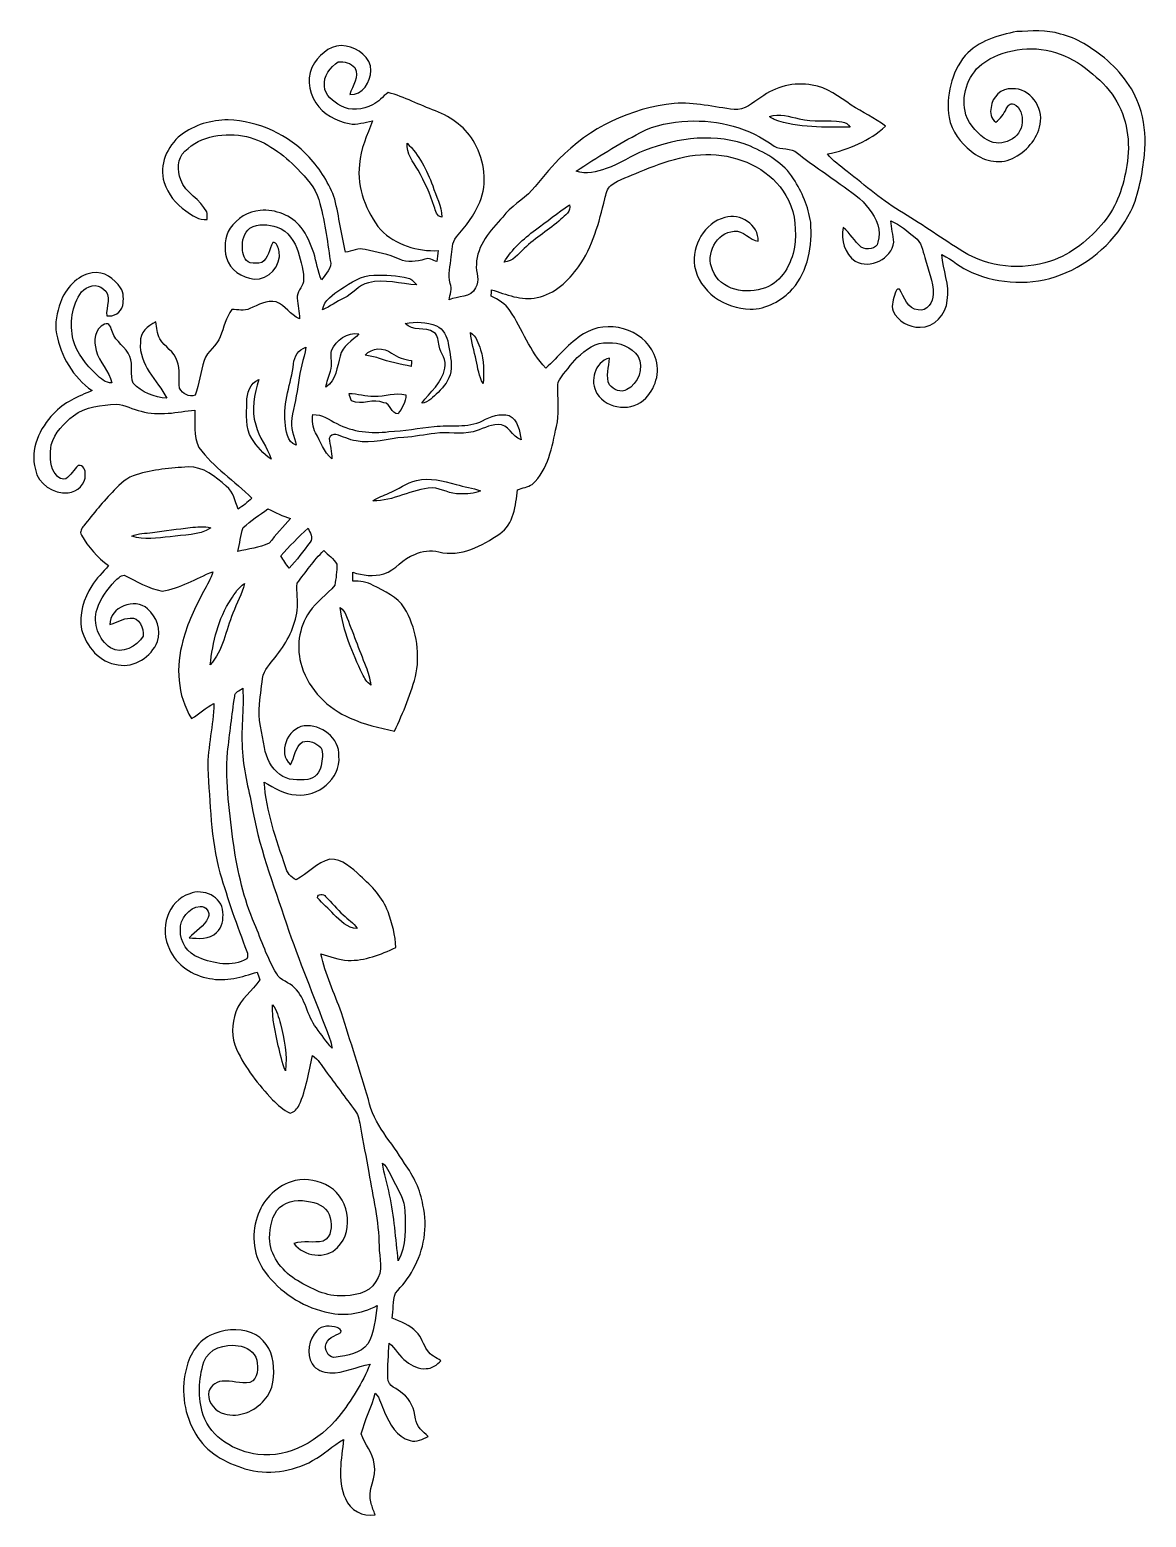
# Model space of a CAD drawing. Header units: centimetres. Extents: x -9.9 to 9.8, y -13.2 to 13.1.
import ezdxf

# ---------------------------------------------------------------- set-up
doc = ezdxf.new("R2010")
doc.units = ezdxf.units.CM
doc.header["$MEASUREMENT"] = 0
doc.layers.add('Camada 1', color=7, linetype='Continuous')

msp = doc.modelspace()

# ---------------------------------------------------------------- linework, layer by layer
at = {"layer": 'Camada 1', "color": 156}
for points, knots in [([(7.52863, 13.03231), (7.78544, 13.0436), (8.05039, 13.06547), (8.3005, 12.99033), (8.3005, 12.99033), (8.59119, 12.92013), (8.84273, 12.74833), (9.07555, 12.56735), (9.07555, 12.56735), (9.37119, 12.32005), (9.61813, 11.99761), (9.72043, 11.6212), (9.72043, 11.6212), (9.78675, 11.37602), (9.8118, 11.11814), (9.78005, 10.86555), (9.78005, 10.86555), (9.74019, 10.52442), (9.69044, 10.17622), (9.53947, 9.8633), (9.53947, 9.8633), (9.28546, 9.35284), (8.83532, 8.94009), (8.30085, 8.73901), (8.30085, 8.73901), (7.79814, 8.54851), (7.22595, 8.57355), (6.73311, 8.7824), (6.73311, 8.7824), (6.5419, 8.86071), (6.39163, 9.00888), (6.20606, 9.09672), (6.20606, 9.09672), (6.21982, 8.82543), (6.35353, 8.56544), (6.30132, 8.28957), (6.30132, 8.28957), (6.2819, 8.04368), (6.07518, 7.81614), (5.82117, 7.81578), (5.82117, 7.81578), (5.62926, 7.8119), (5.42819, 7.92198), (5.34952, 8.10119), (5.34952, 8.10119), (5.30647, 8.20525), (5.35164, 8.31708), (5.38514, 8.41691), (5.38514, 8.41691), (5.39962, 8.45114), (5.40561, 8.50723), (5.45677, 8.48677), (5.45677, 8.48677), (5.54708, 8.35448), (5.59435, 8.12623), (5.78943, 8.1227), (5.78943, 8.1227), (5.94783, 8.08778), (6.04979, 8.26276), (6.05508, 8.39998), (6.05508, 8.39998), (6.05825, 8.624), (5.95558, 8.83073), (5.9069, 9.04592), (5.9069, 9.04592), (5.86563, 9.17045), (5.84622, 9.31967), (5.73298, 9.40223), (5.73298, 9.40223), (5.59611, 9.50665), (5.46629, 9.62554), (5.30684, 9.69468), (5.30684, 9.69468), (5.31213, 9.56803), (5.34952, 9.44562), (5.35834, 9.31967), (5.35834, 9.31967), (5.32341, 9.01981), (4.93642, 8.83637), (4.67854, 8.98383), (4.67854, 8.98383), (4.48592, 9.10907), (4.42489, 9.35813), (4.4658, 9.57403), (4.4658, 9.57403), (4.59668, 9.48266), (4.65701, 9.32285), (4.78542, 9.23077), (4.78542, 9.23077), (4.8782, 9.17575), (5.05953, 9.18527), (5.07753, 9.31545), (5.07753, 9.31545), (5.15126, 9.52217), (5.05213, 9.73737), (4.92512, 9.89929), (4.92512, 9.89929), (4.79531, 10.08838), (4.59458, 10.20692), (4.4143, 10.34133), (4.4143, 10.34133), (4.16312, 10.52547), (3.90065, 10.6941), (3.65865, 10.89025), (3.65865, 10.89025), (3.54224, 10.98973), (3.37397, 10.94104), (3.2466, 11.0116), (3.2466, 11.0116), (2.81586, 11.33615), (2.2613, 11.47797), (1.72649, 11.45398), (1.72649, 11.45398), (1.43862, 11.43634), (1.14299, 11.3926), (0.88723, 11.25113), (0.88723, 11.25113), (0.49776, 11.04477), (0.12064, 10.81546), (-0.24411, 10.56922), (-0.24411, 10.56922), (-0.06984, 10.50501), (0.11818, 10.55758), (0.28645, 10.61613), (0.28645, 10.61613), (0.52458, 10.69233), (0.7246, 10.85074), (0.95956, 10.93505), (0.95956, 10.93505), (1.54869, 11.16365), (2.23202, 11.25573), (2.83069, 11.00913), (2.83069, 11.00913), (3.12103, 10.87966), (3.417, 10.71209), (3.58985, 10.43481), (3.58985, 10.43481), (3.73839, 10.20233), (3.85056, 9.94163), (3.8922, 9.66787), (3.8922, 9.66787), (3.92499, 9.25759), (3.84774, 8.81238), (3.57399, 8.49136), (3.57399, 8.49136), (3.37855, 8.28745), (3.11114, 8.13188), (2.82222, 8.134), (2.82222, 8.134), (2.38195, 8.14211), (1.92369, 8.44444), (1.84467, 8.89669), (1.84467, 8.89669), (1.78752, 9.25688), (2.02035, 9.65411), (2.37808, 9.75359), (2.37808, 9.75359), (2.64759, 9.83932), (2.9785, 9.62307), (2.96757, 9.33238), (2.96757, 9.33238), (2.80846, 9.35425), (2.71003, 9.53028), (2.54034, 9.50983), (2.54034, 9.50983), (2.22637, 9.49078), (2.03129, 9.10449), (2.16041, 8.82791), (2.16041, 8.82791), (2.29305, 8.46313), (2.76754, 8.38729), (3.09279, 8.51288), (3.09279, 8.51288), (3.3909, 8.62153), (3.54965, 8.93197), (3.60749, 9.22619), (3.60749, 9.22619), (3.63784, 9.50524), (3.63007, 9.80193), (3.49919, 10.05663), (3.49919, 10.05663), (3.284, 10.50819), (2.80317, 10.7823), (2.32021, 10.84862), (2.32021, 10.84862), (1.81963, 10.9227), (1.32749, 10.74666), (0.87241, 10.55616), (0.87241, 10.55616), (0.70379, 10.47891), (0.51752, 10.4334), (0.36829, 10.3191), (0.36829, 10.3191), (0.29174, 10.26442), (0.28539, 10.16387), (0.26105, 10.08097), (0.26105, 10.08097), (0.15662, 9.66575), (0.05045, 9.23536), (-0.20567, 8.88365), (-0.20567, 8.88365), (-0.3824, 8.63353), (-0.62301, 8.40069), (-0.93415, 8.34178), (-0.93415, 8.34178), (-1.21108, 8.27475), (-1.47884, 8.39964), (-1.73813, 8.47725), (-1.73813, 8.47725), (-1.73918, 8.44867), (-1.74166, 8.39116), (-1.74308, 8.36259), (-1.74308, 8.36259), (-1.61783, 8.30297), (-1.49153, 8.23101), (-1.41393, 8.11212), (-1.41393, 8.11212), (-1.18921, 7.78157), (-1.06715, 7.38363), (-0.77998, 7.09612), (-0.77998, 7.09612), (-0.55491, 7.29333), (-0.37535, 7.5452), (-0.1136, 7.69796), (-0.1136, 7.69796), (0.29491, 7.96748), (0.93661, 7.79426), (1.12888, 7.33602), (1.12888, 7.33602), (1.25659, 7.08306), (1.17474, 6.7638), (0.98354, 6.5659), (0.98354, 6.5659), (0.75776, 6.31613), (0.2988, 6.36235), (0.12206, 6.64598), (0.12206, 6.64598), (-0.01128, 6.86399), (0.08113, 7.20195), (0.34042, 7.27216), (0.34042, 7.27216), (0.34149, 7.11482), (0.26987, 6.94796), (0.34183, 6.79732), (0.34183, 6.79732), (0.41839, 6.71724), (0.54468, 6.65198), (0.65158, 6.71512), (0.65158, 6.71512), (0.85054, 6.81567), (0.9532, 7.1007), (0.84949, 7.30037), (0.84949, 7.30037), (0.72848, 7.46512), (0.52034, 7.5558), (0.31715, 7.54345), (0.31715, 7.54345), (0.10266, 7.56002), (-0.0762, 7.4168), (-0.22506, 7.28098), (-0.22506, 7.28098), (-0.33796, 7.15751), (-0.44484, 7.02768), (-0.53833, 6.88939), (-0.53833, 6.88939), (-0.58242, 6.83753), (-0.56479, 6.76697), (-0.5669, 6.70524), (-0.5669, 6.70524), (-0.56656, 6.49216), (-0.54044, 6.2752), (-0.59302, 6.06602), (-0.59302, 6.06602), (-0.67203, 5.70476), (-0.73306, 5.30577), (-1.01881, 5.04189), (-1.01881, 5.04189), (-1.10101, 4.99991), (-1.19167, 4.9784), (-1.27881, 4.94911), (-1.27881, 4.94911), (-1.31585, 4.67323), (-1.3416, 4.34162), (-1.59419, 4.16947), (-1.59419, 4.16947), (-1.90641, 3.96205), (-2.28035, 3.75214), (-2.66805, 3.85234), (-2.66805, 3.85234), (-2.81199, 3.88866), (-2.96087, 3.86961), (-3.09316, 3.80471), (-3.09316, 3.80471), (-3.30517, 3.7419), (-3.42723, 3.52918), (-3.63889, 3.46674), (-3.63889, 3.46674), (-3.8174, 3.41136), (-4.00967, 3.43534), (-4.18499, 3.49144), (-4.18499, 3.49144), (-4.18465, 3.43992), (-4.18394, 3.38807), (-4.18358, 3.33621), (-4.18358, 3.33621), (-4.06011, 3.33903), (-3.93629, 3.31964), (-3.82588, 3.26107), (-3.82588, 3.26107), (-3.62725, 3.15382), (-3.39901, 3.06387), (-3.27625, 2.86208), (-3.27625, 2.86208), (-3.07092, 2.52201), (-2.99931, 2.10855), (-3.06492, 1.71767), (-3.06492, 1.71767), (-3.15029, 1.36102), (-3.29459, 1.02164), (-3.44874, 0.68967), (-3.44874, 0.68967), (-3.7151, 0.74719), (-3.98322, 0.80573), (-4.23192, 0.92075), (-4.23192, 0.92075), (-4.62385, 1.08902), (-4.95757, 1.4171), (-5.08494, 1.8295), (-5.08494, 1.8295), (-5.19148, 2.14911), (-5.14103, 2.5167), (-4.95017, 2.79471), (-4.95017, 2.79471), (-4.82423, 2.9718), (-4.64043, 3.09633), (-4.50356, 3.26319), (-4.50356, 3.26319), (-4.47993, 3.3849), (-4.46758, 3.50979), (-4.4651, 3.63326), (-4.4651, 3.63326), (-4.52049, 3.73274), (-4.61963, 3.79659), (-4.6983, 3.87597), (-4.6983, 3.87597), (-4.87432, 3.70099), (-5.01368, 3.49284), (-5.16854, 3.30022), (-5.16854, 3.30022), (-5.17877, 3.14254), (-5.1495, 2.98343), (-5.16678, 2.82504), (-5.16678, 2.82504), (-5.20276, 2.53188), (-5.34317, 2.2613), (-5.52379, 2.03129), (-5.52379, 2.03129), (-5.60916, 1.9184), (-5.71429, 1.81434), (-5.76474, 1.67922), (-5.76474, 1.67922), (-5.79931, 1.50917), (-5.8106, 1.33526), (-5.83211, 1.16311), (-5.83211, 1.16311), (-5.86527, 0.90487), (-5.7845, 0.65298), (-5.7425, 0.40075), (-5.7425, 0.40075), (-5.71358, 0.21731), (-5.62363, 0.0381), (-5.47475, -0.07691), (-5.47475, -0.07691), (-5.334, -0.18204), (-5.14809, -0.18204), (-4.98086, -0.1644), (-4.98086, -0.1644), (-4.85916, -0.14676), (-4.76284, -0.04163), (-4.7452, 0.07832), (-4.7452, 0.07832), (-4.7318, 0.1845), (-4.69299, 0.30091), (-4.74944, 0.40111), (-4.74944, 0.40111), (-4.83164, 0.4819), (-4.95793, 0.53304), (-5.07259, 0.49883), (-5.07259, 0.49883), (-5.207, 0.40886), (-5.21053, 0.22718), (-5.28708, 0.09666), (-5.28708, 0.09666), (-5.51885, 0.3115), (-5.34, 0.73695), (-5.04542, 0.78246), (-5.04542, 0.78246), (-4.74169, 0.81455), (-4.41537, 0.56938), (-4.42911, 0.24799), (-4.42911, 0.24799), (-4.4009, -0.15098), (-4.8006, -0.48365), (-5.18617, -0.43568), (-5.18617, -0.43568), (-5.39715, -0.43356), (-5.57318, -0.3115), (-5.74745, -0.20954), (-5.74745, -0.20954), (-5.71641, -0.72636), (-5.53295, -1.21884), (-5.3735, -1.70709), (-5.3735, -1.70709), (-5.34704, -1.80445), (-5.28072, -1.89547), (-5.18548, -1.93462), (-5.18548, -1.93462), (-4.98052, -1.82562), (-4.82353, -1.62453), (-4.58786, -1.57198), (-4.58786, -1.57198), (-4.36845, -1.55609), (-4.20229, -1.72861), (-4.05341, -1.86584), (-4.05341, -1.86584), (-3.85022, -2.04082), (-3.6569, -2.24367), (-3.5641, -2.50084), (-3.5641, -2.50084), (-3.49284, -2.70369), (-3.43041, -2.91394), (-3.42793, -3.1309), (-3.42793, -3.1309), (-3.69217, -3.25191), (-3.97369, -3.36267), (-4.26931, -3.35845), (-4.26931, -3.35845), (-4.43547, -3.34751), (-4.58893, -3.27695), (-4.7498, -3.24097), (-4.7498, -3.24097), (-4.66794, -3.59974), (-4.51272, -3.93593), (-4.38431, -4.27918), (-4.38431, -4.27918), (-4.22627, -4.79036), (-4.06259, -5.30014), (-3.90947, -5.81271), (-3.90947, -5.81271), (-3.82057, -6.24874), (-3.4925, -6.56872), (-3.27201, -6.93878), (-3.27201, -6.93878), (-3.11538, -7.15963), (-2.98838, -7.40445), (-2.94993, -7.67537), (-2.94993, -7.67537), (-2.8575, -8.05709), (-2.9284, -8.46561), (-3.11891, -8.80638), (-3.11891, -8.80638), (-3.19863, -8.96479), (-3.32034, -9.09496), (-3.43288, -9.23008), (-3.43288, -9.23008), (-3.48402, -9.37119), (-3.46745, -9.525), (-3.49074, -9.67176), (-3.49074, -9.67176), (-3.33903, -9.72925), (-3.17994, -9.78923), (-3.06704, -9.91093), (-3.06704, -9.91093), (-2.97074, -10.00125), (-2.94111, -10.13495), (-2.87019, -10.24254), (-2.87019, -10.24254), (-2.81057, -10.3251), (-2.71568, -10.36813), (-2.63102, -10.41964), (-2.63102, -10.41964), (-2.70157, -10.49055), (-2.78729, -10.56216), (-2.89348, -10.5597), (-2.89348, -10.5597), (-3.0219, -10.57451), (-3.13901, -10.5089), (-3.23814, -10.43481), (-3.23814, -10.43481), (-3.36444, -10.34944), (-3.42759, -10.20268), (-3.54646, -10.1092), (-3.54646, -10.1092), (-3.55282, -10.31487), (-3.57645, -10.52018), (-3.56799, -10.72585), (-3.56799, -10.72585), (-3.56729, -10.87542), (-3.3976, -10.91177), (-3.30658, -10.9975), (-3.30658, -10.9975), (-3.15982, -11.10051), (-3.10444, -11.27619), (-3.07798, -11.44517), (-3.07798, -11.44517), (-3.06351, -11.58239), (-2.94922, -11.66953), (-2.85433, -11.75597), (-2.85433, -11.75597), (-2.95451, -11.80007), (-3.0628, -11.8678), (-3.17534, -11.82687), (-3.17534, -11.82687), (-3.41241, -11.76689), (-3.53659, -11.533), (-3.62654, -11.32592), (-3.62654, -11.32592), (-3.68087, -11.21409), (-3.70099, -11.08251), (-3.78882, -10.99043), (-3.78882, -10.99043), (-3.85304, -11.23702), (-3.97615, -11.46493), (-4.03647, -11.71081), (-4.03647, -11.71081), (-3.97615, -11.89355), (-3.8308, -12.0456), (-3.80646, -12.2435), (-3.80646, -12.2435), (-3.74509, -12.47985), (-3.94652, -12.70316), (-3.86079, -12.93707), (-3.86079, -12.93707), (-3.84315, -13.00551), (-3.81635, -13.07076), (-3.79341, -13.13814), (-3.79341, -13.13814), (-4.00685, -13.18224), (-4.23509, -13.05524), (-4.31446, -12.85275), (-4.31446, -12.85275), (-4.47216, -12.52361), (-4.38185, -12.15424), (-4.34728, -11.80923), (-4.34728, -11.80923), (-4.54025, -11.91789), (-4.69723, -12.08051), (-4.89479, -12.18247), (-4.89479, -12.18247), (-5.25322, -12.38744), (-5.691, -12.43929), (-6.08787, -12.32641), (-6.08787, -12.32641), (-6.42832, -12.22021), (-6.77192, -12.03678), (-6.95218, -11.71504), (-6.95218, -11.71504), (-7.15822, -11.38519), (-7.22066, -10.97526), (-7.13176, -10.5978), (-7.13176, -10.5978), (-7.07777, -10.34873), (-6.94689, -10.08979), (-6.70594, -9.97691), (-6.70594, -9.97691), (-6.48053, -9.87036), (-6.20923, -9.83333), (-5.97288, -9.9254), (-5.97288, -9.9254), (-5.75839, -10.00794), (-5.62434, -10.22526), (-5.5887, -10.44504), (-5.5887, -10.44504), (-5.5686, -10.67469), (-5.57388, -10.94069), (-5.74815, -11.11496), (-5.74815, -11.11496), (-5.91679, -11.31322), (-6.193, -11.43034), (-6.45018, -11.35839), (-6.45018, -11.35839), (-6.60118, -11.31429), (-6.74193, -11.17528), (-6.72853, -11.00912), (-6.72853, -11.00912), (-6.72994, -10.88354), (-6.60717, -10.79465), (-6.49252, -10.78052), (-6.49252, -10.78052), (-6.32707, -10.76607), (-6.16513, -10.83203), (-5.99934, -10.80593), (-5.99934, -10.80593), (-5.84763, -10.73608), (-5.85857, -10.5484), (-5.87762, -10.40977), (-5.87762, -10.40977), (-5.91255, -10.25913), (-6.06565, -10.17128), (-6.20994, -10.15683), (-6.20994, -10.15683), (-6.44207, -10.11943), (-6.72853, -10.19986), (-6.81284, -10.44256), (-6.81284, -10.44256), (-6.90915, -10.74242), (-6.91761, -11.07581), (-6.8259, -11.37813), (-6.8259, -11.37813), (-6.68655, -11.78489), (-6.26321, -12.01844), (-5.85823, -12.07698), (-5.85823, -12.07698), (-5.30331, -12.13555), (-4.77026, -11.82828), (-4.43301, -11.40424), (-4.43301, -11.40424), (-4.21075, -11.12202), (-4.01425, -10.81475), (-3.88055, -10.48032), (-3.88055, -10.48032), (-4.11902, -10.51984), (-4.34128, -10.64506), (-4.58786, -10.63519), (-4.58786, -10.63519), (-4.70641, -10.6246), (-4.83588, -10.58367), (-4.90114, -10.47679), (-4.90114, -10.47679), (-5.01509, -10.29441), (-4.96111, -10.04288), (-4.81717, -9.89329), (-4.81717, -9.89329), (-4.73109, -9.7924), (-4.57941, -9.80086), (-4.46298, -9.83226), (-4.46298, -9.83226), (-4.43159, -9.85378), (-4.36703, -9.87248), (-4.39525, -9.92222), (-4.39525, -9.92222), (-4.49721, -9.98431), (-4.65313, -10.02242), (-4.66901, -10.16282), (-4.66901, -10.16282), (-4.66372, -10.26266), (-4.59951, -10.38365), (-4.48132, -10.35861), (-4.48132, -10.35861), (-4.28271, -10.33604), (-4.05306, -10.28381), (-3.91724, -10.12506), (-3.91724, -10.12506), (-3.8033, -9.91975), (-3.79024, -9.67527), (-3.75778, -9.44703), (-3.75778, -9.44703), (-4.03613, -9.60154), (-4.37303, -9.64106), (-4.67959, -9.55569), (-4.67959, -9.55569), (-5.09517, -9.45727), (-5.4677, -9.20362), (-5.72557, -8.86529), (-5.72557, -8.86529), (-5.94006, -8.59296), (-5.98028, -8.20949), (-5.87233, -7.88563), (-5.87233, -7.88563), (-5.78626, -7.59953), (-5.5559, -7.36035), (-5.27473, -7.26086), (-5.27473, -7.26086), (-5.07541, -7.18925), (-4.85563, -7.22841), (-4.66653, -7.31131), (-4.66653, -7.31131), (-4.26295, -7.49406), (-4.13985, -8.10682), (-4.45381, -8.42291), (-4.45381, -8.42291), (-4.66478, -8.64022), (-5.04966, -8.58097), (-5.22746, -8.34989), (-5.22746, -8.34989), (-5.05812, -8.29415), (-4.8768, -8.35201), (-4.70605, -8.30791), (-4.70605, -8.30791), (-4.55648, -8.23524), (-4.55153, -8.04298), (-4.58576, -7.90117), (-4.58576, -7.90117), (-4.60974, -7.73499), (-4.78013, -7.64258), (-4.93112, -7.61576), (-4.93112, -7.61576), (-5.11493, -7.57485), (-5.33118, -7.58437), (-5.47722, -7.71666), (-5.47722, -7.71666), (-5.61764, -7.85671), (-5.64902, -8.06591), (-5.65396, -8.2557), (-5.65396, -8.2557), (-5.65467, -8.55732), (-5.44442, -8.81732), (-5.20593, -8.98031), (-5.20593, -8.98031), (-4.96147, -9.12318), (-4.70252, -9.277), (-4.40937, -9.27452), (-4.40937, -9.27452), (-4.18253, -9.27452), (-3.90313, -9.2463), (-3.78107, -9.02475), (-3.78107, -9.02475), (-3.63573, -8.84307), (-3.71968, -8.60495), (-3.72251, -8.39576), (-3.72251, -8.39576), (-3.72321, -7.95725), (-3.83399, -7.53075), (-3.90172, -7.10035), (-3.90172, -7.10035), (-3.94652, -6.83331), (-4.01002, -6.56978), (-4.04953, -6.30166), (-4.04953, -6.30166), (-4.0707, -6.20289), (-4.07563, -6.09353), (-4.14126, -6.01132), (-4.14126, -6.01132), (-4.31623, -5.77497), (-4.49474, -5.54143), (-4.66724, -5.30294), (-4.66724, -5.30294), (-4.73709, -5.20912), (-4.79636, -5.10363), (-4.89338, -5.03449), (-4.89338, -5.03449), (-4.97099, -5.32553), (-5.00167, -5.63279), (-5.13362, -5.90727), (-5.13362, -5.90727), (-5.16466, -5.97393), (-5.21334, -6.03744), (-5.29132, -6.04908), (-5.29132, -6.04908), (-5.41231, -5.99722), (-5.50898, -5.90408), (-5.60246, -5.81447), (-5.60246, -5.81447), (-5.84763, -5.54567), (-6.084, -5.25955), (-6.23464, -4.92548), (-6.23464, -4.92548), (-6.33236, -4.71874), (-6.32424, -4.47462), (-6.24874, -4.26261), (-6.24874, -4.26261), (-6.16973, -4.03331), (-5.95877, -3.89361), (-5.824, -3.70063), (-5.824, -3.70063), (-5.83881, -3.65441), (-5.85435, -3.6082), (-5.86987, -3.5627), (-5.86987, -3.5627), (-6.14079, -3.64418), (-6.4262, -3.73839), (-6.71159, -3.67312), (-6.71159, -3.67312), (-7.01321, -3.62973), (-7.29509, -3.43817), (-7.42138, -3.15701), (-7.42138, -3.15701), (-7.6006, -2.81023), (-7.45455, -2.30046), (-7.06225, -2.1791), (-7.06225, -2.1791), (-6.82837, -2.08068), (-6.48723, -2.23061), (-6.477, -2.50401), (-6.477, -2.50401), (-6.46677, -2.63065), (-6.48616, -2.77883), (-6.58917, -2.86561), (-6.58917, -2.86561), (-6.71583, -2.99295), (-6.91161, -2.96898), (-7.0746, -2.9598), (-7.0746, -2.9598), (-6.96806, -2.83457), (-6.79484, -2.76294), (-6.7377, -2.59961), (-6.7377, -2.59961), (-6.69395, -2.51142), (-6.7811, -2.39006), (-6.87987, -2.40347), (-6.87987, -2.40347), (-7.0806, -2.42147), (-7.23688, -2.62325), (-7.22558, -2.82151), (-7.22558, -2.82151), (-7.239, -3.03247), (-7.09648, -3.23249), (-6.90174, -3.30658), (-6.90174, -3.30658), (-6.63716, -3.41417), (-6.3126, -3.48156), (-6.0526, -3.32809), (-6.0526, -3.32809), (-6.03144, -3.28719), (-6.03956, -3.24026), (-6.05508, -3.1997), (-6.05508, -3.1997), (-6.22723, -2.74109), (-6.39268, -2.27929), (-6.52955, -1.80869), (-6.52955, -1.80869), (-6.69361, -1.2086), (-6.69924, -0.58173), (-6.74546, 0.03457), (-6.74546, 0.03457), (-6.74828, 0.41697), (-6.63928, 0.79199), (-6.63645, 1.17403), (-6.63645, 1.17403), (-6.7818, 1.10912), (-6.89044, 0.98743), (-7.03014, 0.91298), (-7.03014, 0.91298), (-7.28661, 1.31726), (-7.30919, 1.83127), (-7.18185, 2.28353), (-7.18185, 2.28353), (-7.106, 2.58974), (-6.9677, 2.87479), (-6.81813, 3.15066), (-6.81813, 3.15066), (-6.75922, 3.26602), (-6.69008, 3.3775), (-6.65302, 3.50237), (-6.65302, 3.50237), (-6.95042, 3.38807), (-7.22629, 3.20357), (-7.54803, 3.16018), (-7.54803, 3.16018), (-7.79073, 3.20111), (-7.99994, 3.34186), (-8.22078, 3.44099), (-8.22078, 3.44099), (-8.28674, 3.43288), (-8.33437, 3.37855), (-8.38059, 3.33587), (-8.38059, 3.33587), (-8.51323, 3.19158), (-8.6427, 3.03213), (-8.69738, 2.84056), (-8.69738, 2.84056), (-8.7764, 2.59221), (-8.67375, 2.30575), (-8.45925, 2.16041), (-8.45925, 2.16041), (-8.25394, 2.03763), (-7.99535, 2.18015), (-7.88492, 2.36431), (-7.88492, 2.36431), (-7.87364, 2.49907), (-7.94419, 2.70932), (-8.11388, 2.68252), (-8.11388, 2.68252), (-8.24194, 2.6797), (-8.35095, 2.59961), (-8.47301, 2.56928), (-8.47301, 2.56928), (-8.47654, 2.88113), (-8.0264, 3.05435), (-7.80696, 2.84585), (-7.80696, 2.84585), (-7.64716, 2.70862), (-7.56143, 2.47156), (-7.63093, 2.268), (-7.63093, 2.268), (-7.73994, 2.00201), (-8.03486, 1.8041), (-8.32661, 1.85773), (-8.32661, 1.85773), (-8.64904, 1.90076), (-8.89035, 2.18122), (-8.96902, 2.48425), (-8.96902, 2.48425), (-9.0177, 2.75237), (-8.93127, 3.02541), (-8.79086, 3.25225), (-8.79086, 3.25225), (-8.71043, 3.38666), (-8.59119, 3.49108), (-8.49277, 3.61138), (-8.49277, 3.61138), (-8.69173, 3.75038), (-8.85224, 3.93982), (-8.97361, 4.14901), (-8.97361, 4.14901), (-9.01135, 4.20616), (-8.96619, 4.26544), (-8.93162, 4.30988), (-8.93162, 4.30988), (-8.76334, 4.5279), (-8.58696, 4.73991), (-8.39787, 4.94064), (-8.39787, 4.94064), (-8.28674, 5.056), (-8.16292, 5.1689), (-8.00522, 5.21404), (-8.00522, 5.21404), (-7.7089, 5.30401), (-7.39775, 5.33364), (-7.08978, 5.35023), (-7.08978, 5.35023), (-6.82378, 5.36046), (-6.60576, 5.17701), (-6.41772, 5.0119), (-6.41772, 5.0119), (-6.29179, 4.91172), (-6.26145, 4.74873), (-6.20854, 4.60621), (-6.20854, 4.60621), (-6.12174, 4.66231), (-6.04131, 4.72827), (-5.9644, 4.79743), (-5.9644, 4.79743), (-6.2685, 5.10258), (-6.64316, 5.34175), (-6.89926, 5.69348), (-6.89926, 5.69348), (-7.00158, 5.89667), (-6.96136, 6.1355), (-6.9723, 6.35494), (-6.9723, 6.35494), (-7.28451, 6.32107), (-7.60623, 6.24204), (-7.91632, 6.33377), (-7.91632, 6.33377), (-8.06731, 6.36481), (-8.2049, 6.44983), (-8.35977, 6.46007), (-8.35977, 6.46007), (-8.6173, 6.43149), (-8.89987, 6.42408), (-9.11225, 6.25544), (-9.11225, 6.25544), (-9.27911, 6.11857), (-9.44845, 5.95629), (-9.50595, 5.74111), (-9.50595, 5.74111), (-9.51971, 5.58095), (-9.54193, 5.40208), (-9.45197, 5.2585), (-9.45197, 5.2585), (-9.40964, 5.19112), (-9.33908, 5.1121), (-9.24983, 5.14314), (-9.24983, 5.14314), (-9.15387, 5.19818), (-9.11083, 5.30823), (-9.02757, 5.37739), (-9.02757, 5.37739), (-8.93445, 5.39715), (-8.90129, 5.29025), (-8.90375, 5.21757), (-8.90375, 5.21757), (-8.89105, 5.04789), (-9.04769, 4.91031), (-9.2082, 4.89584), (-9.2082, 4.89584), (-9.46185, 4.87574), (-9.73984, 5.04401), (-9.785, 5.30647), (-9.785, 5.30647), (-9.88412, 5.6642), (-9.71197, 6.03462), (-9.46432, 6.28931), (-9.46432, 6.28931), (-9.2844, 6.49145), (-9.02828, 6.59482), (-8.78451, 6.69712), (-8.78451, 6.69712), (-9.11612, 6.93349), (-9.33979, 7.30355), (-9.41105, 7.70254), (-9.41105, 7.70254), (-9.4488, 7.88704), (-9.40329, 8.07755), (-9.34261, 8.25217), (-9.34261, 8.25217), (-9.2523, 8.49982), (-9.05122, 8.73125), (-8.78063, 8.7757), (-8.78063, 8.7757), (-8.57673, 8.81238), (-8.38941, 8.67233), (-8.28251, 8.51041), (-8.28251, 8.51041), (-8.21443, 8.42256), (-8.23382, 8.30226), (-8.24194, 8.1989), (-8.24194, 8.1989), (-8.27652, 8.0772), (-8.40034, 7.99465), (-8.52699, 8.01863), (-8.52699, 8.01863), (-8.54321, 8.17421), (-8.4261, 8.37847), (-8.58449, 8.48959), (-8.58449, 8.48959), (-8.6942, 8.59966), (-8.87835, 8.54674), (-8.96937, 8.43985), (-8.96937, 8.43985), (-9.14823, 8.20031), (-9.17963, 7.87858), (-9.1186, 7.59283), (-9.1186, 7.59283), (-9.05228, 7.35329), (-8.88541, 7.15785), (-8.71184, 6.98641), (-8.71184, 6.98641), (-8.63494, 6.91444), (-8.54886, 6.82907), (-8.43492, 6.834), (-8.43492, 6.834), (-8.48112, 7.04639), (-8.66387, 7.19559), (-8.71043, 7.40798), (-8.71043, 7.40798), (-8.76405, 7.56742), (-8.74042, 7.79568), (-8.56685, 7.87011), (-8.56685, 7.87011), (-8.46949, 7.9121), (-8.4522, 7.79604), (-8.4268, 7.73148), (-8.4268, 7.73148), (-8.37071, 7.5565), (-8.18197, 7.47006), (-8.11882, 7.29791), (-8.11882, 7.29791), (-8.05533, 7.14798), (-8.11847, 6.97759), (-8.06203, 6.82766), (-8.06203, 6.82766), (-7.9068, 6.67137), (-7.68561, 6.57119), (-7.46407, 6.56483), (-7.46407, 6.56483), (-7.63834, 6.88021), (-7.9629, 7.15785), (-7.93256, 7.54909), (-7.93256, 7.54909), (-7.94384, 7.72125), (-7.80167, 7.84083), (-7.66163, 7.90927), (-7.66163, 7.90927), (-7.64222, 7.80944), (-7.63588, 7.70466), (-7.59071, 7.61223), (-7.59071, 7.61223), (-7.50569, 7.46724), (-7.33107, 7.38752), (-7.28203, 7.21924), (-7.28203, 7.21924), (-7.22029, 7.0672), (-7.2651, 6.90033), (-7.24005, 6.74299), (-7.24005, 6.74299), (-7.19067, 6.63397), (-7.07813, 6.586), (-6.96419, 6.61458), (-6.96419, 6.61458), (-6.89609, 6.81636), (-6.87175, 7.02944), (-6.80544, 7.23159), (-6.80544, 7.23159), (-6.75428, 7.39844), (-6.58176, 7.487), (-6.52251, 7.64962), (-6.52251, 7.64962), (-6.46219, 7.81261), (-6.42443, 7.98653), (-6.31789, 8.1287), (-6.31789, 8.1287), (-6.21312, 8.13046), (-6.10059, 8.0973), (-6.00216, 8.14704), (-6.00216, 8.14704), (-5.8547, 8.20984), (-5.70335, 8.29768), (-5.53685, 8.26593), (-5.53685, 8.26593), (-5.37669, 8.19961), (-5.28601, 8.0331), (-5.12514, 7.96678), (-5.12514, 7.96678), (-5.12867, 8.08778), (-5.16008, 8.20561), (-5.16573, 8.32626), (-5.16573, 8.32626), (-5.17172, 8.43562), (-5.08423, 8.51711), (-5.05354, 8.61624), (-5.05354, 8.61624), (-5.04401, 8.79686), (-5.09798, 8.97361), (-5.14914, 9.1447), (-5.14914, 9.1447), (-5.20734, 9.32885), (-5.32482, 9.51688), (-5.51673, 9.58003), (-5.51673, 9.58003), (-5.6709, 9.63259), (-5.85435, 9.652), (-5.99968, 9.56451), (-5.99968, 9.56451), (-6.11187, 9.48513), (-6.13974, 9.33767), (-6.12951, 9.20891), (-6.12951, 9.20891), (-6.13092, 9.10978), (-6.0974, 8.98948), (-5.99369, 8.95314), (-5.99369, 8.95314), (-5.92771, 8.94432), (-5.85681, 8.93657), (-5.79261, 8.95808), (-5.79261, 8.95808), (-5.67195, 9.03639), (-5.6575, 9.19056), (-5.59822, 9.3098), (-5.59822, 9.3098), (-5.5139, 9.3225), (-5.50579, 9.21032), (-5.48216, 9.15281), (-5.48216, 9.15281), (-5.44442, 8.90058), (-5.67019, 8.64799), (-5.92771, 8.66563), (-5.92771, 8.66563), (-6.13728, 8.69314), (-6.35881, 8.82227), (-6.41419, 9.03851), (-6.41419, 9.03851), (-6.45971, 9.21208), (-6.44418, 9.40752), (-6.34929, 9.56275), (-6.34929, 9.56275), (-6.22793, 9.73596), (-6.0325, 9.86296), (-5.81871, 9.87777), (-5.81871, 9.87777), (-5.55025, 9.90035), (-5.26591, 9.79311), (-5.09869, 9.57791), (-5.09869, 9.57791), (-4.99674, 9.44315), (-4.9269, 9.28722), (-4.87362, 9.12812), (-4.87362, 9.12812), (-4.82353, 8.97008), (-4.80447, 8.80251), (-4.73709, 8.64975), (-4.73709, 8.64975), (-4.66901, 8.75452), (-4.54025, 8.85613), (-4.58328, 8.99548), (-4.58328, 8.99548), (-4.63937, 9.35425), (-4.68029, 9.71867), (-4.7872, 10.06722), (-4.7872, 10.06722), (-4.85034, 10.28311), (-5.00556, 10.4528), (-5.16078, 10.60838), (-5.16078, 10.60838), (-5.40914, 10.86696), (-5.70864, 11.09168), (-6.06036, 11.18376), (-6.06036, 11.18376), (-6.43502, 11.25854), (-6.86647, 11.20104), (-7.14657, 10.92094), (-7.14657, 10.92094), (-7.28732, 10.79676), (-7.27991, 10.5805), (-7.22136, 10.41788), (-7.22136, 10.41788), (-7.13387, 10.18011), (-6.8721, 10.07674), (-6.7631, 9.85308), (-6.7631, 9.85308), (-6.74299, 9.81145), (-6.7571, 9.76347), (-6.75534, 9.71938), (-6.75534, 9.71938), (-6.89997, 9.69433), (-7.01993, 9.79452), (-7.13281, 9.8686), (-7.13281, 9.8686), (-7.31026, 9.98855), (-7.44255, 10.16952), (-7.51346, 10.3706), (-7.51346, 10.3706), (-7.60552, 10.67716), (-7.46441, 11.01336), (-7.21854, 11.20527), (-7.21854, 11.20527), (-6.98287, 11.38977), (-6.6809, 11.47162), (-6.38493, 11.47726), (-6.38493, 11.47726), (-5.84694, 11.45222), (-5.31847, 11.21339), (-4.95406, 10.81511), (-4.95406, 10.81511), (-4.75721, 10.60097), (-4.59668, 10.34873), (-4.50179, 10.07321), (-4.50179, 10.07321), (-4.43052, 9.76347), (-4.38185, 9.44879), (-4.31482, 9.13835), (-4.31482, 9.13835), (-4.20017, 9.15987), (-4.08622, 9.2216), (-3.96769, 9.18774), (-3.96769, 9.18774), (-3.76307, 9.14435), (-3.55528, 9.10343), (-3.36408, 9.01594), (-3.36408, 9.01594), (-3.22226, 8.94608), (-3.05859, 8.97431), (-2.91324, 9.017), (-2.91324, 9.017), (-2.8402, 9.04839), (-2.77106, 8.99442), (-2.70228, 8.97536), (-2.70228, 8.97536), (-2.6938, 9.03957), (-2.68605, 9.10413), (-2.67828, 9.16869), (-2.67828, 9.16869), (-3.04553, 9.15034), (-3.43252, 9.26888), (-3.69359, 9.53452), (-3.69359, 9.53452), (-3.95252, 9.85555), (-4.11797, 10.27253), (-4.06788, 10.68987), (-4.06788, 10.68987), (-4.05589, 10.96292), (-3.92606, 11.20633), (-3.83928, 11.45962), (-3.83928, 11.45962), (-3.97474, 11.43564), (-4.11056, 11.38061), (-4.24992, 11.40847), (-4.24992, 11.40847), (-4.48098, 11.45504), (-4.70712, 11.57639), (-4.83904, 11.77712), (-4.83904, 11.77712), (-4.97628, 11.98174), (-5.00345, 12.27101), (-4.86127, 12.48021), (-4.86127, 12.48021), (-4.73957, 12.65837), (-4.5339, 12.82734), (-4.30388, 12.77654), (-4.30388, 12.77654), (-4.09434, 12.73704), (-3.86396, 12.58322), (-3.86503, 12.34686), (-3.86503, 12.34686), (-3.87385, 12.14966), (-4.01072, 11.90625), (-4.23757, 11.92459), (-4.23757, 11.92459), (-4.19276, 12.07523), (-4.06576, 12.23785), (-4.14867, 12.3966), (-4.14867, 12.3966), (-4.21815, 12.47775), (-4.33704, 12.51196), (-4.44112, 12.49891), (-4.44112, 12.49891), (-4.58187, 12.40683), (-4.70675, 12.24597), (-4.68558, 12.06853), (-4.68558, 12.06853), (-4.67924, 11.90307), (-4.5272, 11.79829), (-4.39844, 11.72174), (-4.39844, 11.72174), (-4.22416, 11.62226), (-4.01002, 11.65789), (-3.83716, 11.74115), (-3.83716, 11.74115), (-3.73027, 11.7923), (-3.6569, 11.88861), (-3.5641, 11.95881), (-3.5641, 11.95881), (-3.27483, 11.87979), (-3.00672, 11.73762), (-2.72591, 11.63249), (-2.72591, 11.63249), (-2.43945, 11.52701), (-2.1791, 11.33122), (-2.03446, 11.05817), (-2.03446, 11.05817), (-1.85632, 10.74878), (-1.80903, 10.35861), (-1.94451, 10.02452), (-1.94451, 10.02452), (-2.04257, 9.79663), (-2.19145, 9.59449), (-2.35513, 9.40999), (-2.35513, 9.40999), (-2.44474, 9.31545), (-2.42464, 9.17469), (-2.44863, 9.05615), (-2.44863, 9.05615), (-2.45709, 8.90058), (-2.52024, 8.74148), (-2.46627, 8.58801), (-2.46627, 8.58801), (-2.42746, 8.49312), (-2.47085, 8.3954), (-2.48567, 8.3005), (-2.48567, 8.3005), (-2.33221, 8.36788), (-2.10185, 8.33543), (-2.01965, 8.51041), (-2.01965, 8.51041), (-1.93428, 8.63706), (-2.02035, 8.78733), (-2.00589, 8.92563), (-2.00589, 8.92563), (-1.9939, 9.26076), (-1.75682, 9.52676), (-1.54128, 9.761), (-1.54128, 9.761), (-1.40158, 9.9515), (-1.18356, 10.05945), (-1.02729, 10.23408), (-1.02729, 10.23408), (-0.86465, 10.41329), (-0.71966, 10.60802), (-0.54963, 10.78018), (-0.54963, 10.78018), (-0.01447, 11.33333), (0.72107, 11.68682), (1.48624, 11.76549), (1.48624, 11.76549), (1.8415, 11.78877), (2.19075, 11.69916), (2.54175, 11.65895), (2.54175, 11.65895), (2.72661, 11.63884), (2.86773, 11.78348), (3.01378, 11.87203), (3.01378, 11.87203), (3.27096, 12.059), (3.60186, 12.15495), (3.91653, 12.08546), (3.91653, 12.08546), (4.18182, 12.05441), (4.3949, 11.8812), (4.60798, 11.7362), (4.60798, 11.7362), (4.80835, 11.61026), (5.02143, 11.50479), (5.21299, 11.36508), (5.21299, 11.36508), (4.92936, 11.10332), (4.56352, 10.9488), (4.18782, 10.87543), (4.18782, 10.87543), (4.27848, 10.74737), (4.41607, 10.66623), (4.53319, 10.56498), (4.53319, 10.56498), (4.85916, 10.31346), (5.16924, 10.03758), (5.52696, 9.83085), (5.52696, 9.83085), (5.88222, 9.61248), (6.2237, 9.37365), (6.57647, 9.15175), (6.57647, 9.15175), (7.03155, 8.86636), (7.61364, 8.81732), (8.12095, 8.98031), (8.12095, 8.98031), (8.50087, 9.1006), (8.80816, 9.37365), (9.06426, 9.67034), (9.06426, 9.67034), (9.29569, 9.95327), (9.41034, 10.3124), (9.46996, 10.66834), (9.46996, 10.66834), (9.54017, 11.07439), (9.47596, 11.51184), (9.25371, 11.86285), (9.25371, 11.86285), (9.1394, 12.05018), (8.97431, 12.19799), (8.80568, 12.33487), (8.80568, 12.33487), (8.45889, 12.62803), (7.98829, 12.78925), (7.53497, 12.71198), (7.53497, 12.71198), (7.31307, 12.67071), (7.09012, 12.59769), (6.9102, 12.45763), (6.9102, 12.45763), (6.64986, 12.25091), (6.53979, 11.88366), (6.6301, 11.56582), (6.6301, 11.56582), (6.7017, 11.37637), (6.84423, 11.21444), (7.01957, 11.11426), (7.01957, 11.11426), (7.25346, 10.97562), (7.61717, 11.14883), (7.62141, 11.43035), (7.62141, 11.43035), (7.63128, 11.55029), (7.59882, 11.7041), (7.4736, 11.75173), (7.4736, 11.75173), (7.41503, 11.77819), (7.36528, 11.71751), (7.34342, 11.67024), (7.34342, 11.67024), (7.29862, 11.58028), (7.24288, 11.49597), (7.16104, 11.43564), (7.16104, 11.43564), (7.07531, 11.4949), (7.04956, 11.59792), (7.07602, 11.69564), (7.07602, 11.69564), (7.09259, 11.87767), (7.25487, 12.04277), (7.44431, 12.02583), (7.44431, 12.02583), (7.7597, 12.03677), (8.00593, 11.69634), (7.93925, 11.39719), (7.93925, 11.39719), (7.89269, 11.12837), (7.68772, 10.91106), (7.44996, 10.79252), (7.44996, 10.79252), (7.20972, 10.67647), (6.91973, 10.7576), (6.72217, 10.92023), (6.72217, 10.92023), (6.53908, 11.07369), (6.37716, 11.27372), (6.33377, 11.51466), (6.33377, 11.51466), (6.27627, 11.89672), (6.37151, 12.30736), (6.6174, 12.60933), (6.6174, 12.60933), (6.84988, 12.8658), (7.19912, 12.96882), (7.52863, 13.03231)], [0, 0, 0, 0, 0.00268817, 0.00268817, 0.00268817, 0.00268817, 0.00537634, 0.00537634, 0.00537634, 0.00537634, 0.00806452, 0.00806452, 0.00806452, 0.00806452, 0.01075269, 0.01075269, 0.01075269, 0.01075269, 0.01344086, 0.01344086, 0.01344086, 0.01344086, 0.01612903, 0.01612903, 0.01612903, 0.01612903, 0.0188172, 0.0188172, 0.0188172, 0.0188172, 0.02150538, 0.02150538, 0.02150538, 0.02150538, 0.02419355, 0.02419355, 0.02419355, 0.02419355, 0.02688172, 0.02688172, 0.02688172, 0.02688172, 0.02956989, 0.02956989, 0.02956989, 0.02956989, 0.03225806, 0.03225806, 0.03225806, 0.03225806, 0.03494624, 0.03494624, 0.03494624, 0.03494624, 0.03763441, 0.03763441, 0.03763441, 0.03763441, 0.04032258, 0.04032258, 0.04032258, 0.04032258, 0.04301075, 0.04301075, 0.04301075, 0.04301075, 0.04569892, 0.04569892, 0.04569892, 0.04569892, 0.0483871, 0.0483871, 0.0483871, 0.0483871, 0.05107527, 0.05107527, 0.05107527, 0.05107527, 0.05376344, 0.05376344, 0.05376344, 0.05376344, 0.05645161, 0.05645161, 0.05645161, 0.05645161, 0.05913978, 0.05913978, 0.05913978, 0.05913978, 0.06182796, 0.06182796, 0.06182796, 0.06182796, 0.06451613, 0.06451613, 0.06451613, 0.06451613, 0.0672043, 0.0672043, 0.0672043, 0.0672043, 0.06989247, 0.06989247, 0.06989247, 0.06989247, 0.07258065, 0.07258065, 0.07258065, 0.07258065, 0.07526882, 0.07526882, 0.07526882, 0.07526882, 0.07795699, 0.07795699, 0.07795699, 0.07795699, 0.08064516, 0.08064516, 0.08064516, 0.08064516, 0.08333333, 0.08333333, 0.08333333, 0.08333333, 0.08602151, 0.08602151, 0.08602151, 0.08602151, 0.08870968, 0.08870968, 0.08870968, 0.08870968, 0.09139785, 0.09139785, 0.09139785, 0.09139785, 0.09408602, 0.09408602, 0.09408602, 0.09408602, 0.09677419, 0.09677419, 0.09677419, 0.09677419, 0.09946237, 0.09946237, 0.09946237, 0.09946237, 0.10215054, 0.10215054, 0.10215054, 0.10215054, 0.10483871, 0.10483871, 0.10483871, 0.10483871, 0.10752688, 0.10752688, 0.10752688, 0.10752688, 0.11021505, 0.11021505, 0.11021505, 0.11021505, 0.11290323, 0.11290323, 0.11290323, 0.11290323, 0.1155914, 0.1155914, 0.1155914, 0.1155914, 0.11827957, 0.11827957, 0.11827957, 0.11827957, 0.12096774, 0.12096774, 0.12096774, 0.12096774, 0.12365591, 0.12365591, 0.12365591, 0.12365591, 0.12634409, 0.12634409, 0.12634409, 0.12634409, 0.12903226, 0.12903226, 0.12903226, 0.12903226, 0.13172043, 0.13172043, 0.13172043, 0.13172043, 0.1344086, 0.1344086, 0.1344086, 0.1344086, 0.13709677, 0.13709677, 0.13709677, 0.13709677, 0.13978495, 0.13978495, 0.13978495, 0.13978495, 0.14247312, 0.14247312, 0.14247312, 0.14247312, 0.14516129, 0.14516129, 0.14516129, 0.14516129, 0.14784946, 0.14784946, 0.14784946, 0.14784946, 0.15053763, 0.15053763, 0.15053763, 0.15053763, 0.15322581, 0.15322581, 0.15322581, 0.15322581, 0.15591398, 0.15591398, 0.15591398, 0.15591398, 0.15860215, 0.15860215, 0.15860215, 0.15860215, 0.16129032, 0.16129032, 0.16129032, 0.16129032, 0.16397849, 0.16397849, 0.16397849, 0.16397849, 0.16666667, 0.16666667, 0.16666667, 0.16666667, 0.16935484, 0.16935484, 0.16935484, 0.16935484, 0.17204301, 0.17204301, 0.17204301, 0.17204301, 0.17473118, 0.17473118, 0.17473118, 0.17473118, 0.17741935, 0.17741935, 0.17741935, 0.17741935, 0.18010753, 0.18010753, 0.18010753, 0.18010753, 0.1827957, 0.1827957, 0.1827957, 0.1827957, 0.18548387, 0.18548387, 0.18548387, 0.18548387, 0.18817204, 0.18817204, 0.18817204, 0.18817204, 0.19086022, 0.19086022, 0.19086022, 0.19086022, 0.19354839, 0.19354839, 0.19354839, 0.19354839, 0.19623656, 0.19623656, 0.19623656, 0.19623656, 0.19892473, 0.19892473, 0.19892473, 0.19892473, 0.2016129, 0.2016129, 0.2016129, 0.2016129, 0.20430108, 0.20430108, 0.20430108, 0.20430108, 0.20698925, 0.20698925, 0.20698925, 0.20698925, 0.20967742, 0.20967742, 0.20967742, 0.20967742, 0.21236559, 0.21236559, 0.21236559, 0.21236559, 0.21505376, 0.21505376, 0.21505376, 0.21505376, 0.21774194, 0.21774194, 0.21774194, 0.21774194, 0.22043011, 0.22043011, 0.22043011, 0.22043011, 0.22311828, 0.22311828, 0.22311828, 0.22311828, 0.22580645, 0.22580645, 0.22580645, 0.22580645, 0.22849462, 0.22849462, 0.22849462, 0.22849462, 0.2311828, 0.2311828, 0.2311828, 0.2311828, 0.23387097, 0.23387097, 0.23387097, 0.23387097, 0.23655914, 0.23655914, 0.23655914, 0.23655914, 0.23924731, 0.23924731, 0.23924731, 0.23924731, 0.24193548, 0.24193548, 0.24193548, 0.24193548, 0.24462366, 0.24462366, 0.24462366, 0.24462366, 0.24731183, 0.24731183, 0.24731183, 0.24731183, 0.25, 0.25, 0.25, 0.25, 0.25268817, 0.25268817, 0.25268817, 0.25268817, 0.25537634, 0.25537634, 0.25537634, 0.25537634, 0.25806452, 0.25806452, 0.25806452, 0.25806452, 0.26075269, 0.26075269, 0.26075269, 0.26075269, 0.26344086, 0.26344086, 0.26344086, 0.26344086, 0.26612903, 0.26612903, 0.26612903, 0.26612903, 0.2688172, 0.2688172, 0.2688172, 0.2688172, 0.27150538, 0.27150538, 0.27150538, 0.27150538, 0.27419355, 0.27419355, 0.27419355, 0.27419355, 0.27688172, 0.27688172, 0.27688172, 0.27688172, 0.27956989, 0.27956989, 0.27956989, 0.27956989, 0.28225806, 0.28225806, 0.28225806, 0.28225806, 0.28494624, 0.28494624, 0.28494624, 0.28494624, 0.28763441, 0.28763441, 0.28763441, 0.28763441, 0.29032258, 0.29032258, 0.29032258, 0.29032258, 0.29301075, 0.29301075, 0.29301075, 0.29301075, 0.29569892, 0.29569892, 0.29569892, 0.29569892, 0.2983871, 0.2983871, 0.2983871, 0.2983871, 0.30107527, 0.30107527, 0.30107527, 0.30107527, 0.30376344, 0.30376344, 0.30376344, 0.30376344, 0.30645161, 0.30645161, 0.30645161, 0.30645161, 0.30913978, 0.30913978, 0.30913978, 0.30913978, 0.31182796, 0.31182796, 0.31182796, 0.31182796, 0.31451613, 0.31451613, 0.31451613, 0.31451613, 0.3172043, 0.3172043, 0.3172043, 0.3172043, 0.31989247, 0.31989247, 0.31989247, 0.31989247, 0.32258065, 0.32258065, 0.32258065, 0.32258065, 0.32526882, 0.32526882, 0.32526882, 0.32526882, 0.32795699, 0.32795699, 0.32795699, 0.32795699, 0.33064516, 0.33064516, 0.33064516, 0.33064516, 0.33333333, 0.33333333, 0.33333333, 0.33333333, 0.33602151, 0.33602151, 0.33602151, 0.33602151, 0.33870968, 0.33870968, 0.33870968, 0.33870968, 0.34139785, 0.34139785, 0.34139785, 0.34139785, 0.34408602, 0.34408602, 0.34408602, 0.34408602, 0.34677419, 0.34677419, 0.34677419, 0.34677419, 0.34946237, 0.34946237, 0.34946237, 0.34946237, 0.35215054, 0.35215054, 0.35215054, 0.35215054, 0.35483871, 0.35483871, 0.35483871, 0.35483871, 0.35752688, 0.35752688, 0.35752688, 0.35752688, 0.36021505, 0.36021505, 0.36021505, 0.36021505, 0.36290323, 0.36290323, 0.36290323, 0.36290323, 0.3655914, 0.3655914, 0.3655914, 0.3655914, 0.36827957, 0.36827957, 0.36827957, 0.36827957, 0.37096774, 0.37096774, 0.37096774, 0.37096774, 0.37365591, 0.37365591, 0.37365591, 0.37365591, 0.37634409, 0.37634409, 0.37634409, 0.37634409, 0.37903226, 0.37903226, 0.37903226, 0.37903226, 0.38172043, 0.38172043, 0.38172043, 0.38172043, 0.3844086, 0.3844086, 0.3844086, 0.3844086, 0.38709677, 0.38709677, 0.38709677, 0.38709677, 0.38978495, 0.38978495, 0.38978495, 0.38978495, 0.39247312, 0.39247312, 0.39247312, 0.39247312, 0.39516129, 0.39516129, 0.39516129, 0.39516129, 0.39784946, 0.39784946, 0.39784946, 0.39784946, 0.40053763, 0.40053763, 0.40053763, 0.40053763, 0.40322581, 0.40322581, 0.40322581, 0.40322581, 0.40591398, 0.40591398, 0.40591398, 0.40591398, 0.40860215, 0.40860215, 0.40860215, 0.40860215, 0.41129032, 0.41129032, 0.41129032, 0.41129032, 0.41397849, 0.41397849, 0.41397849, 0.41397849, 0.41666667, 0.41666667, 0.41666667, 0.41666667, 0.41935484, 0.41935484, 0.41935484, 0.41935484, 0.42204301, 0.42204301, 0.42204301, 0.42204301, 0.42473118, 0.42473118, 0.42473118, 0.42473118, 0.42741935, 0.42741935, 0.42741935, 0.42741935, 0.43010753, 0.43010753, 0.43010753, 0.43010753, 0.4327957, 0.4327957, 0.4327957, 0.4327957, 0.43548387, 0.43548387, 0.43548387, 0.43548387, 0.43817204, 0.43817204, 0.43817204, 0.43817204, 0.44086022, 0.44086022, 0.44086022, 0.44086022, 0.44354839, 0.44354839, 0.44354839, 0.44354839, 0.44623656, 0.44623656, 0.44623656, 0.44623656, 0.44892473, 0.44892473, 0.44892473, 0.44892473, 0.4516129, 0.4516129, 0.4516129, 0.4516129, 0.45430108, 0.45430108, 0.45430108, 0.45430108, 0.45698925, 0.45698925, 0.45698925, 0.45698925, 0.45967742, 0.45967742, 0.45967742, 0.45967742, 0.46236559, 0.46236559, 0.46236559, 0.46236559, 0.46505376, 0.46505376, 0.46505376, 0.46505376, 0.46774194, 0.46774194, 0.46774194, 0.46774194, 0.47043011, 0.47043011, 0.47043011, 0.47043011, 0.47311828, 0.47311828, 0.47311828, 0.47311828, 0.47580645, 0.47580645, 0.47580645, 0.47580645, 0.47849462, 0.47849462, 0.47849462, 0.47849462, 0.4811828, 0.4811828, 0.4811828, 0.4811828, 0.48387097, 0.48387097, 0.48387097, 0.48387097, 0.48655914, 0.48655914, 0.48655914, 0.48655914, 0.48924731, 0.48924731, 0.48924731, 0.48924731, 0.49193548, 0.49193548, 0.49193548, 0.49193548, 0.49462366, 0.49462366, 0.49462366, 0.49462366, 0.49731183, 0.49731183, 0.49731183, 0.49731183, 0.5, 0.5, 0.5, 0.5, 0.50268817, 0.50268817, 0.50268817, 0.50268817, 0.50537634, 0.50537634, 0.50537634, 0.50537634, 0.50806452, 0.50806452, 0.50806452, 0.50806452, 0.51075269, 0.51075269, 0.51075269, 0.51075269, 0.51344086, 0.51344086, 0.51344086, 0.51344086, 0.51612903, 0.51612903, 0.51612903, 0.51612903, 0.5188172, 0.5188172, 0.5188172, 0.5188172, 0.52150538, 0.52150538, 0.52150538, 0.52150538, 0.52419355, 0.52419355, 0.52419355, 0.52419355, 0.52688172, 0.52688172, 0.52688172, 0.52688172, 0.52956989, 0.52956989, 0.52956989, 0.52956989, 0.53225806, 0.53225806, 0.53225806, 0.53225806, 0.53494624, 0.53494624, 0.53494624, 0.53494624, 0.53763441, 0.53763441, 0.53763441, 0.53763441, 0.54032258, 0.54032258, 0.54032258, 0.54032258, 0.54301075, 0.54301075, 0.54301075, 0.54301075, 0.54569892, 0.54569892, 0.54569892, 0.54569892, 0.5483871, 0.5483871, 0.5483871, 0.5483871, 0.55107527, 0.55107527, 0.55107527, 0.55107527, 0.55376344, 0.55376344, 0.55376344, 0.55376344, 0.55645161, 0.55645161, 0.55645161, 0.55645161, 0.55913978, 0.55913978, 0.55913978, 0.55913978, 0.56182796, 0.56182796, 0.56182796, 0.56182796, 0.56451613, 0.56451613, 0.56451613, 0.56451613, 0.5672043, 0.5672043, 0.5672043, 0.5672043, 0.56989247, 0.56989247, 0.56989247, 0.56989247, 0.57258065, 0.57258065, 0.57258065, 0.57258065, 0.57526882, 0.57526882, 0.57526882, 0.57526882, 0.57795699, 0.57795699, 0.57795699, 0.57795699, 0.58064516, 0.58064516, 0.58064516, 0.58064516, 0.58333333, 0.58333333, 0.58333333, 0.58333333, 0.58602151, 0.58602151, 0.58602151, 0.58602151, 0.58870968, 0.58870968, 0.58870968, 0.58870968, 0.59139785, 0.59139785, 0.59139785, 0.59139785, 0.59408602, 0.59408602, 0.59408602, 0.59408602, 0.59677419, 0.59677419, 0.59677419, 0.59677419, 0.59946237, 0.59946237, 0.59946237, 0.59946237, 0.60215054, 0.60215054, 0.60215054, 0.60215054, 0.60483871, 0.60483871, 0.60483871, 0.60483871, 0.60752688, 0.60752688, 0.60752688, 0.60752688, 0.61021505, 0.61021505, 0.61021505, 0.61021505, 0.61290323, 0.61290323, 0.61290323, 0.61290323, 0.6155914, 0.6155914, 0.6155914, 0.6155914, 0.61827957, 0.61827957, 0.61827957, 0.61827957, 0.62096774, 0.62096774, 0.62096774, 0.62096774, 0.62365591, 0.62365591, 0.62365591, 0.62365591, 0.62634409, 0.62634409, 0.62634409, 0.62634409, 0.62903226, 0.62903226, 0.62903226, 0.62903226, 0.63172043, 0.63172043, 0.63172043, 0.63172043, 0.6344086, 0.6344086, 0.6344086, 0.6344086, 0.63709677, 0.63709677, 0.63709677, 0.63709677, 0.63978495, 0.63978495, 0.63978495, 0.63978495, 0.64247312, 0.64247312, 0.64247312, 0.64247312, 0.64516129, 0.64516129, 0.64516129, 0.64516129, 0.64784946, 0.64784946, 0.64784946, 0.64784946, 0.65053763, 0.65053763, 0.65053763, 0.65053763, 0.65322581, 0.65322581, 0.65322581, 0.65322581, 0.65591398, 0.65591398, 0.65591398, 0.65591398, 0.65860215, 0.65860215, 0.65860215, 0.65860215, 0.66129032, 0.66129032, 0.66129032, 0.66129032, 0.66397849, 0.66397849, 0.66397849, 0.66397849, 0.66666667, 0.66666667, 0.66666667, 0.66666667, 0.66935484, 0.66935484, 0.66935484, 0.66935484, 0.67204301, 0.67204301, 0.67204301, 0.67204301, 0.67473118, 0.67473118, 0.67473118, 0.67473118, 0.67741935, 0.67741935, 0.67741935, 0.67741935, 0.68010753, 0.68010753, 0.68010753, 0.68010753, 0.6827957, 0.6827957, 0.6827957, 0.6827957, 0.68548387, 0.68548387, 0.68548387, 0.68548387, 0.68817204, 0.68817204, 0.68817204, 0.68817204, 0.69086022, 0.69086022, 0.69086022, 0.69086022, 0.69354839, 0.69354839, 0.69354839, 0.69354839, 0.69623656, 0.69623656, 0.69623656, 0.69623656, 0.69892473, 0.69892473, 0.69892473, 0.69892473, 0.7016129, 0.7016129, 0.7016129, 0.7016129, 0.70430108, 0.70430108, 0.70430108, 0.70430108, 0.70698925, 0.70698925, 0.70698925, 0.70698925, 0.70967742, 0.70967742, 0.70967742, 0.70967742, 0.71236559, 0.71236559, 0.71236559, 0.71236559, 0.71505376, 0.71505376, 0.71505376, 0.71505376, 0.71774194, 0.71774194, 0.71774194, 0.71774194, 0.72043011, 0.72043011, 0.72043011, 0.72043011, 0.72311828, 0.72311828, 0.72311828, 0.72311828, 0.72580645, 0.72580645, 0.72580645, 0.72580645, 0.72849462, 0.72849462, 0.72849462, 0.72849462, 0.7311828, 0.7311828, 0.7311828, 0.7311828, 0.73387097, 0.73387097, 0.73387097, 0.73387097, 0.73655914, 0.73655914, 0.73655914, 0.73655914, 0.73924731, 0.73924731, 0.73924731, 0.73924731, 0.74193548, 0.74193548, 0.74193548, 0.74193548, 0.74462366, 0.74462366, 0.74462366, 0.74462366, 0.74731183, 0.74731183, 0.74731183, 0.74731183, 0.75, 0.75, 0.75, 0.75, 0.75268817, 0.75268817, 0.75268817, 0.75268817, 0.75537634, 0.75537634, 0.75537634, 0.75537634, 0.75806452, 0.75806452, 0.75806452, 0.75806452, 0.76075269, 0.76075269, 0.76075269, 0.76075269, 0.76344086, 0.76344086, 0.76344086, 0.76344086, 0.76612903, 0.76612903, 0.76612903, 0.76612903, 0.7688172, 0.7688172, 0.7688172, 0.7688172, 0.77150538, 0.77150538, 0.77150538, 0.77150538, 0.77419355, 0.77419355, 0.77419355, 0.77419355, 0.77688172, 0.77688172, 0.77688172, 0.77688172, 0.77956989, 0.77956989, 0.77956989, 0.77956989, 0.78225806, 0.78225806, 0.78225806, 0.78225806, 0.78494624, 0.78494624, 0.78494624, 0.78494624, 0.78763441, 0.78763441, 0.78763441, 0.78763441, 0.79032258, 0.79032258, 0.79032258, 0.79032258, 0.79301075, 0.79301075, 0.79301075, 0.79301075, 0.79569892, 0.79569892, 0.79569892, 0.79569892, 0.7983871, 0.7983871, 0.7983871, 0.7983871, 0.80107527, 0.80107527, 0.80107527, 0.80107527, 0.80376344, 0.80376344, 0.80376344, 0.80376344, 0.80645161, 0.80645161, 0.80645161, 0.80645161, 0.80913978, 0.80913978, 0.80913978, 0.80913978, 0.81182796, 0.81182796, 0.81182796, 0.81182796, 0.81451613, 0.81451613, 0.81451613, 0.81451613, 0.8172043, 0.8172043, 0.8172043, 0.8172043, 0.81989247, 0.81989247, 0.81989247, 0.81989247, 0.82258065, 0.82258065, 0.82258065, 0.82258065, 0.82526882, 0.82526882, 0.82526882, 0.82526882, 0.82795699, 0.82795699, 0.82795699, 0.82795699, 0.83064516, 0.83064516, 0.83064516, 0.83064516, 0.83333333, 0.83333333, 0.83333333, 0.83333333, 0.83602151, 0.83602151, 0.83602151, 0.83602151, 0.83870968, 0.83870968, 0.83870968, 0.83870968, 0.84139785, 0.84139785, 0.84139785, 0.84139785, 0.84408602, 0.84408602, 0.84408602, 0.84408602, 0.84677419, 0.84677419, 0.84677419, 0.84677419, 0.84946237, 0.84946237, 0.84946237, 0.84946237, 0.85215054, 0.85215054, 0.85215054, 0.85215054, 0.85483871, 0.85483871, 0.85483871, 0.85483871, 0.85752688, 0.85752688, 0.85752688, 0.85752688, 0.86021505, 0.86021505, 0.86021505, 0.86021505, 0.86290323, 0.86290323, 0.86290323, 0.86290323, 0.8655914, 0.8655914, 0.8655914, 0.8655914, 0.86827957, 0.86827957, 0.86827957, 0.86827957, 0.87096774, 0.87096774, 0.87096774, 0.87096774, 0.87365591, 0.87365591, 0.87365591, 0.87365591, 0.87634409, 0.87634409, 0.87634409, 0.87634409, 0.87903226, 0.87903226, 0.87903226, 0.87903226, 0.88172043, 0.88172043, 0.88172043, 0.88172043, 0.8844086, 0.8844086, 0.8844086, 0.8844086, 0.88709677, 0.88709677, 0.88709677, 0.88709677, 0.88978495, 0.88978495, 0.88978495, 0.88978495, 0.89247312, 0.89247312, 0.89247312, 0.89247312, 0.89516129, 0.89516129, 0.89516129, 0.89516129, 0.89784946, 0.89784946, 0.89784946, 0.89784946, 0.90053763, 0.90053763, 0.90053763, 0.90053763, 0.90322581, 0.90322581, 0.90322581, 0.90322581, 0.90591398, 0.90591398, 0.90591398, 0.90591398, 0.90860215, 0.90860215, 0.90860215, 0.90860215, 0.91129032, 0.91129032, 0.91129032, 0.91129032, 0.91397849, 0.91397849, 0.91397849, 0.91397849, 0.91666667, 0.91666667, 0.91666667, 0.91666667, 0.91935484, 0.91935484, 0.91935484, 0.91935484, 0.92204301, 0.92204301, 0.92204301, 0.92204301, 0.92473118, 0.92473118, 0.92473118, 0.92473118, 0.92741935, 0.92741935, 0.92741935, 0.92741935, 0.93010753, 0.93010753, 0.93010753, 0.93010753, 0.9327957, 0.9327957, 0.9327957, 0.9327957, 0.93548387, 0.93548387, 0.93548387, 0.93548387, 0.93817204, 0.93817204, 0.93817204, 0.93817204, 0.94086022, 0.94086022, 0.94086022, 0.94086022, 0.94354839, 0.94354839, 0.94354839, 0.94354839, 0.94623656, 0.94623656, 0.94623656, 0.94623656, 0.94892473, 0.94892473, 0.94892473, 0.94892473, 0.9516129, 0.9516129, 0.9516129, 0.9516129, 0.95430108, 0.95430108, 0.95430108, 0.95430108, 0.95698925, 0.95698925, 0.95698925, 0.95698925, 0.95967742, 0.95967742, 0.95967742, 0.95967742, 0.96236559, 0.96236559, 0.96236559, 0.96236559, 0.96505376, 0.96505376, 0.96505376, 0.96505376, 0.96774194, 0.96774194, 0.96774194, 0.96774194, 0.97043011, 0.97043011, 0.97043011, 0.97043011, 0.97311828, 0.97311828, 0.97311828, 0.97311828, 0.97580645, 0.97580645, 0.97580645, 0.97580645, 0.97849462, 0.97849462, 0.97849462, 0.97849462, 0.9811828, 0.9811828, 0.9811828, 0.9811828, 0.98387097, 0.98387097, 0.98387097, 0.98387097, 0.98655914, 0.98655914, 0.98655914, 0.98655914, 0.98924731, 0.98924731, 0.98924731, 0.98924731, 0.99193548, 0.99193548, 0.99193548, 0.99193548, 0.99462366, 0.99462366, 0.99462366, 0.99462366, 1, 1, 1, 1]), ([(3.16618, 11.53618), (3.16618, 11.53618), (3.16618, 11.53618), (3.16618, 11.53618), (3.16618, 11.53618), (3.19158, 11.51361), (3.21944, 11.49456), (3.24979, 11.47938), (3.24979, 11.47938), (3.67875, 11.32733), (4.1409, 11.34709), (4.58893, 11.34744), (4.58893, 11.34744), (4.554, 11.39648), (4.50708, 11.4374), (4.44429, 11.43917), (4.44429, 11.43917), (4.19452, 11.48538), (3.93629, 11.42858), (3.68828, 11.49244), (3.68828, 11.49244), (3.51861, 11.53865), (3.34081, 11.58557), (3.16618, 11.53618)], [0, 0, 0, 0, 0.14285714, 0.14285714, 0.14285714, 0.14285714, 0.28571429, 0.28571429, 0.28571429, 0.28571429, 0.42857143, 0.42857143, 0.42857143, 0.42857143, 0.57142857, 0.57142857, 0.57142857, 0.57142857, 0.71428571, 0.71428571, 0.71428571, 0.71428571, 1, 1, 1, 1]), ([(-3.22721, 11.06451), (-3.22721, 11.06451), (-3.22721, 11.06451), (-3.22721, 11.06451), (-3.22721, 11.06451), (-3.24061, 10.88178), (-3.1175, 10.73538), (-3.03423, 10.58509), (-3.03423, 10.58509), (-2.92135, 10.38189), (-2.81869, 10.17129), (-2.75025, 9.94833), (-2.75025, 9.94833), (-2.72379, 9.8739), (-2.71003, 9.77511), (-2.6162, 9.75888), (-2.6162, 9.75888), (-2.61126, 9.9568), (-2.72238, 10.12825), (-2.77566, 10.31346), (-2.77566, 10.31346), (-2.87901, 10.58615), (-3.01412, 10.86061), (-3.22721, 11.06451)], [0, 0, 0, 0, 0.14285714, 0.14285714, 0.14285714, 0.14285714, 0.28571429, 0.28571429, 0.28571429, 0.28571429, 0.42857143, 0.42857143, 0.42857143, 0.42857143, 0.57142857, 0.57142857, 0.57142857, 0.57142857, 0.71428571, 0.71428571, 0.71428571, 0.71428571, 1, 1, 1, 1]), ([(-0.96519, 9.53593), (-0.96519, 9.53593), (-0.96519, 9.53593), (-0.96519, 9.53593), (-0.96519, 9.53593), (-1.1751, 9.37577), (-1.37971, 9.1948), (-1.51553, 8.96549), (-1.51553, 8.96549), (-1.35995, 8.97184), (-1.26646, 9.10942), (-1.16063, 9.20467), (-1.16063, 9.20467), (-0.96485, 9.40152), (-0.71754, 9.53523), (-0.51257, 9.72043), (-0.51257, 9.72043), (-0.44309, 9.79275), (-0.32807, 9.85978), (-0.36512, 9.97691), (-0.36512, 9.97691), (-0.56832, 9.83403), (-0.76341, 9.68057), (-0.96519, 9.53593)], [0, 0, 0, 0, 0.14285714, 0.14285714, 0.14285714, 0.14285714, 0.28571429, 0.28571429, 0.28571429, 0.28571429, 0.42857143, 0.42857143, 0.42857143, 0.42857143, 0.57142857, 0.57142857, 0.57142857, 0.57142857, 0.71428571, 0.71428571, 0.71428571, 0.71428571, 1, 1, 1, 1]), ([(-4.39596, 8.48783), (-4.39596, 8.48783), (-4.39596, 8.48783), (-4.39596, 8.48783), (-4.39596, 8.48783), (-4.53248, 8.39716), (-4.69159, 8.29803), (-4.71805, 8.12058), (-4.71805, 8.12058), (-4.58823, 8.18303), (-4.4718, 8.26946), (-4.34092, 8.33013), (-4.34092, 8.33013), (-4.18465, 8.40105), (-4.0841, 8.56438), (-3.91089, 8.60107), (-3.91089, 8.60107), (-3.62902, 8.67375), (-3.34115, 8.57919), (-3.05788, 8.56368), (-3.05788, 8.56368), (-3.0995, 8.61201), (-3.14184, 8.66598), (-3.2071, 8.6808), (-3.2071, 8.6808), (-3.40359, 8.73441), (-3.61032, 8.74112), (-3.81316, 8.73619), (-3.81316, 8.73619), (-4.03189, 8.7316), (-4.22027, 8.6053), (-4.39596, 8.48783)], [0, 0, 0, 0, 0.11111111, 0.11111111, 0.11111111, 0.11111111, 0.22222222, 0.22222222, 0.22222222, 0.22222222, 0.33333333, 0.33333333, 0.33333333, 0.33333333, 0.44444444, 0.44444444, 0.44444444, 0.44444444, 0.55555556, 0.55555556, 0.55555556, 0.55555556, 0.66666667, 0.66666667, 0.66666667, 0.66666667, 0.77777778, 0.77777778, 0.77777778, 0.77777778, 1, 1, 1, 1]), ([(-3.26073, 7.88282), (-3.26073, 7.88282), (-3.26073, 7.88282), (-3.26073, 7.88282), (-3.26073, 7.88282), (-3.13548, 7.73711), (-2.90371, 7.83025), (-2.75378, 7.72617), (-2.75378, 7.72617), (-2.67899, 7.67045), (-2.6804, 7.56954), (-2.65994, 7.487), (-2.65994, 7.487), (-2.64195, 7.35047), (-2.51741, 7.23652), (-2.56292, 7.09153), (-2.56292, 7.09153), (-2.60914, 6.83612), (-2.82363, 6.67244), (-2.96898, 6.47452), (-2.96898, 6.47452), (-2.84833, 6.49357), (-2.76472, 6.58741), (-2.68005, 6.66643), (-2.68005, 6.66643), (-2.57598, 6.76521), (-2.48462, 6.88586), (-2.45604, 7.02944), (-2.45604, 7.02944), (-2.42992, 7.19666), (-2.47685, 7.36211), (-2.50048, 7.52651), (-2.50048, 7.52651), (-2.51953, 7.65562), (-2.58867, 7.78262), (-2.70932, 7.84119), (-2.70932, 7.84119), (-2.88254, 7.9142), (-3.07798, 7.91809), (-3.26073, 7.88282)], [0, 0, 0, 0, 0.09090909, 0.09090909, 0.09090909, 0.09090909, 0.18181818, 0.18181818, 0.18181818, 0.18181818, 0.27272727, 0.27272727, 0.27272727, 0.27272727, 0.36363636, 0.36363636, 0.36363636, 0.36363636, 0.45454545, 0.45454545, 0.45454545, 0.45454545, 0.54545455, 0.54545455, 0.54545455, 0.54545455, 0.63636364, 0.63636364, 0.63636364, 0.63636364, 0.72727273, 0.72727273, 0.72727273, 0.72727273, 0.81818182, 0.81818182, 0.81818182, 0.81818182, 1, 1, 1, 1]), ([(-4.56388, 7.40762), (-4.56388, 7.40762), (-4.56388, 7.40762), (-4.56388, 7.40762), (-4.56388, 7.40762), (-4.58116, 7.28661), (-4.53565, 7.16068), (-4.57975, 7.04249), (-4.57975, 7.04249), (-4.61151, 6.94972), (-4.64431, 6.85694), (-4.65949, 6.75957), (-4.65949, 6.75957), (-4.47674, 6.87599), (-4.46334, 7.11763), (-4.40972, 7.30744), (-4.40972, 7.30744), (-4.37091, 7.48841), (-4.19064, 7.57237), (-4.0767, 7.70008), (-4.0767, 7.70008), (-4.28449, 7.73112), (-4.47674, 7.58754), (-4.56388, 7.40762)], [0, 0, 0, 0, 0.14285714, 0.14285714, 0.14285714, 0.14285714, 0.28571429, 0.28571429, 0.28571429, 0.28571429, 0.42857143, 0.42857143, 0.42857143, 0.42857143, 0.57142857, 0.57142857, 0.57142857, 0.57142857, 0.71428571, 0.71428571, 0.71428571, 0.71428571, 1, 1, 1, 1]), ([(-2.11137, 7.7223), (-2.11137, 7.7223), (-2.11137, 7.7223), (-2.11137, 7.7223), (-2.11137, 7.7223), (-2.09515, 7.5558), (-2.04257, 7.39634), (-2.01083, 7.23265), (-2.01083, 7.23265), (-1.97801, 7.09436), (-1.96215, 6.9476), (-1.88701, 6.82378), (-1.88701, 6.82378), (-1.87006, 7.02239), (-1.86725, 7.22877), (-1.9318, 7.41997), (-1.9318, 7.41997), (-1.96885, 7.5318), (-2.00518, 7.65632), (-2.11137, 7.7223)], [0, 0, 0, 0, 0.16666667, 0.16666667, 0.16666667, 0.16666667, 0.33333333, 0.33333333, 0.33333333, 0.33333333, 0.5, 0.5, 0.5, 0.5, 0.66666667, 0.66666667, 0.66666667, 0.66666667, 1, 1, 1, 1]), ([(-5.22887, 7.16913), (-5.22887, 7.16913), (-5.22887, 7.16913), (-5.22887, 7.16913), (-5.22887, 7.16913), (-5.2712, 6.82554), (-5.42183, 6.49393), (-5.3788, 6.1415), (-5.3788, 6.1415), (-5.35975, 5.99405), (-5.35586, 5.78908), (-5.18512, 5.73546), (-5.18512, 5.73546), (-5.21299, 5.8928), (-5.29554, 6.0459), (-5.26097, 6.20959), (-5.26097, 6.20959), (-5.22357, 6.42055), (-5.17102, 6.62905), (-5.14456, 6.84213), (-5.14456, 6.84213), (-5.11915, 7.05238), (-5.05213, 7.25452), (-5.01227, 7.4623), (-5.01227, 7.4623), (-5.14208, 7.42209), (-5.22216, 7.30215), (-5.22887, 7.16913)], [0, 0, 0, 0, 0.125, 0.125, 0.125, 0.125, 0.25, 0.25, 0.25, 0.25, 0.375, 0.375, 0.375, 0.375, 0.5, 0.5, 0.5, 0.5, 0.625, 0.625, 0.625, 0.625, 0.75, 0.75, 0.75, 0.75, 1, 1, 1, 1]), ([(-3.96592, 7.32437), (-3.96592, 7.32437), (-3.96592, 7.32437), (-3.96592, 7.32437), (-3.96592, 7.32437), (-3.88691, 7.30885), (-3.80646, 7.29721), (-3.73062, 7.26968), (-3.73062, 7.26968), (-3.54541, 7.19596), (-3.3468, 7.16986), (-3.15453, 7.12152), (-3.15453, 7.12152), (-3.15312, 7.14833), (-3.14995, 7.20195), (-3.14854, 7.22877), (-3.14854, 7.22877), (-3.27589, 7.24322), (-3.39972, 7.28239), (-3.50307, 7.36035), (-3.50307, 7.36035), (-3.63889, 7.47077), (-3.8488, 7.45489), (-3.96592, 7.32437)], [0, 0, 0, 0, 0.14285714, 0.14285714, 0.14285714, 0.14285714, 0.28571429, 0.28571429, 0.28571429, 0.28571429, 0.42857143, 0.42857143, 0.42857143, 0.42857143, 0.57142857, 0.57142857, 0.57142857, 0.57142857, 0.71428571, 0.71428571, 0.71428571, 0.71428571, 1, 1, 1, 1]), ([(-6.05437, 6.49323), (-6.05437, 6.49323), (-6.05437, 6.49323), (-6.05437, 6.49323), (-6.05437, 6.49323), (-6.05367, 6.27873), (-6.09211, 6.04061), (-5.9644, 5.85152), (-5.9644, 5.85152), (-5.87162, 5.7157), (-5.77356, 5.57142), (-5.62539, 5.49098), (-5.62539, 5.49098), (-5.69348, 5.70123), (-5.84588, 5.87409), (-5.89774, 6.09141), (-5.89774, 6.09141), (-5.9824, 6.35706), (-5.92384, 6.63609), (-5.84129, 6.89363), (-5.84129, 6.89363), (-6.00463, 6.83294), (-6.05508, 6.65091), (-6.05437, 6.49323)], [0, 0, 0, 0, 0.14285714, 0.14285714, 0.14285714, 0.14285714, 0.28571429, 0.28571429, 0.28571429, 0.28571429, 0.42857143, 0.42857143, 0.42857143, 0.42857143, 0.57142857, 0.57142857, 0.57142857, 0.57142857, 0.71428571, 0.71428571, 0.71428571, 0.71428571, 1, 1, 1, 1]), ([(-4.24992, 6.64739), (-4.24992, 6.64739), (-4.24992, 6.64739), (-4.24992, 6.64739), (-4.24992, 6.64739), (-4.2418, 6.60152), (-4.22839, 6.55742), (-4.20933, 6.5151), (-4.20933, 6.5151), (-4.02554, 6.42691), (-3.82269, 6.57048), (-3.63677, 6.48441), (-3.63677, 6.48441), (-3.50801, 6.477), (-3.51579, 6.28085), (-3.38561, 6.28931), (-3.38561, 6.28931), (-3.31435, 6.38703), (-3.2512, 6.49676), (-3.24801, 6.62094), (-3.24801, 6.62094), (-3.435, 6.67385), (-3.62162, 6.59236), (-3.81034, 6.60152), (-3.81034, 6.60152), (-3.95887, 6.59553), (-4.10174, 6.64703), (-4.24992, 6.64739)], [0, 0, 0, 0, 0.125, 0.125, 0.125, 0.125, 0.25, 0.25, 0.25, 0.25, 0.375, 0.375, 0.375, 0.375, 0.5, 0.5, 0.5, 0.5, 0.625, 0.625, 0.625, 0.625, 0.75, 0.75, 0.75, 0.75, 1, 1, 1, 1]), ([(-4.88843, 6.2745), (-4.88843, 6.2745), (-4.88843, 6.2745), (-4.88843, 6.2745), (-4.88843, 6.2745), (-4.90573, 6.16444), (-4.89902, 6.05013), (-4.84082, 5.95277), (-4.84082, 5.95277), (-4.75402, 5.79542), (-4.6944, 5.61445), (-4.55541, 5.49344), (-4.55541, 5.49344), (-4.55117, 5.61622), (-4.59246, 5.73334), (-4.60021, 5.85435), (-4.60021, 5.85435), (-4.58328, 5.90196), (-4.53424, 5.93441), (-4.4838, 5.92137), (-4.4838, 5.92137), (-4.36245, 5.89173), (-4.25026, 5.8307), (-4.12644, 5.80989), (-4.12644, 5.80989), (-3.84352, 5.75274), (-3.56446, 5.85681), (-3.28295, 5.87268), (-3.28295, 5.87268), (-3.09915, 5.88327), (-2.91853, 5.92101), (-2.73614, 5.94289), (-2.73614, 5.94289), (-2.51283, 5.97146), (-2.28423, 5.91819), (-2.06375, 5.97322), (-2.06375, 5.97322), (-1.91487, 6.00745), (-1.78011, 6.09988), (-1.62312, 6.09811), (-1.62312, 6.09811), (-1.43898, 6.11222), (-1.37688, 5.88573), (-1.21778, 5.82824), (-1.21778, 5.82824), (-1.23472, 5.98523), (-1.27353, 6.1796), (-1.42699, 6.25934), (-1.42699, 6.25934), (-1.59103, 6.30132), (-1.7526, 6.23992), (-1.89652, 6.16654), (-1.89652, 6.16654), (-2.16252, 6.03284), (-2.46556, 6.09811), (-2.7499, 6.06495), (-2.7499, 6.06495), (-3.01554, 6.03496), (-3.27978, 5.98769), (-3.54717, 5.97358), (-3.54717, 5.97358), (-3.85833, 5.93548), (-4.18782, 5.96759), (-4.46758, 6.11716), (-4.46758, 6.11716), (-4.60233, 6.18277), (-4.73039, 6.28332), (-4.88843, 6.2745)], [0, 0, 0, 0, 0.05555556, 0.05555556, 0.05555556, 0.05555556, 0.11111111, 0.11111111, 0.11111111, 0.11111111, 0.16666667, 0.16666667, 0.16666667, 0.16666667, 0.22222222, 0.22222222, 0.22222222, 0.22222222, 0.27777778, 0.27777778, 0.27777778, 0.27777778, 0.33333333, 0.33333333, 0.33333333, 0.33333333, 0.38888889, 0.38888889, 0.38888889, 0.38888889, 0.44444444, 0.44444444, 0.44444444, 0.44444444, 0.5, 0.5, 0.5, 0.5, 0.55555556, 0.55555556, 0.55555556, 0.55555556, 0.61111111, 0.61111111, 0.61111111, 0.61111111, 0.66666667, 0.66666667, 0.66666667, 0.66666667, 0.72222222, 0.72222222, 0.72222222, 0.72222222, 0.77777778, 0.77777778, 0.77777778, 0.77777778, 0.83333333, 0.83333333, 0.83333333, 0.83333333, 0.88888889, 0.88888889, 0.88888889, 0.88888889, 1, 1, 1, 1]), ([(-3.54717, 4.88667), (-3.54717, 4.88667), (-3.54717, 4.88667), (-3.54717, 4.88667), (-3.54717, 4.88667), (-3.64277, 4.84399), (-3.74509, 4.81471), (-3.83151, 4.75402), (-3.83151, 4.75402), (-3.46816, 4.73779), (-3.14607, 4.96639), (-2.78623, 4.98228), (-2.78623, 4.98228), (-2.61584, 4.97309), (-2.46627, 4.8648), (-2.2934, 4.87362), (-2.2934, 4.87362), (-2.17099, 4.87608), (-2.04187, 4.87115), (-1.9304, 4.93112), (-1.9304, 4.93112), (-2.07256, 4.97769), (-2.22037, 5.00097), (-2.36361, 5.04189), (-2.36361, 5.04189), (-2.59009, 5.1008), (-2.82787, 5.17172), (-3.06175, 5.10998), (-3.06175, 5.10998), (-3.24061, 5.07612), (-3.38349, 4.95723), (-3.54717, 4.88667)], [0, 0, 0, 0, 0.11111111, 0.11111111, 0.11111111, 0.11111111, 0.22222222, 0.22222222, 0.22222222, 0.22222222, 0.33333333, 0.33333333, 0.33333333, 0.33333333, 0.44444444, 0.44444444, 0.44444444, 0.44444444, 0.55555556, 0.55555556, 0.55555556, 0.55555556, 0.66666667, 0.66666667, 0.66666667, 0.66666667, 0.77777778, 0.77777778, 0.77777778, 0.77777778, 1, 1, 1, 1]), ([(-6.11893, 4.28096), (-6.11893, 4.28096), (-6.11893, 4.28096), (-6.11893, 4.28096), (-6.11893, 4.28096), (-6.16866, 4.14689), (-6.17326, 3.99873), (-6.21242, 3.86045), (-6.21242, 3.86045), (-6.02791, 3.90065), (-5.836, 3.9264), (-5.66278, 4.00507), (-5.66278, 4.00507), (-5.53861, 4.15254), (-5.41513, 4.30106), (-5.28214, 4.44112), (-5.28214, 4.44112), (-5.42361, 4.47674), (-5.55096, 4.54907), (-5.68218, 4.6101), (-5.68218, 4.6101), (-5.83247, 4.50744), (-5.98204, 4.40124), (-6.11893, 4.28096)], [0, 0, 0, 0, 0.14285714, 0.14285714, 0.14285714, 0.14285714, 0.28571429, 0.28571429, 0.28571429, 0.28571429, 0.42857143, 0.42857143, 0.42857143, 0.42857143, 0.57142857, 0.57142857, 0.57142857, 0.57142857, 0.71428571, 0.71428571, 0.71428571, 0.71428571, 1, 1, 1, 1]), ([(-7.05309, 4.2813), (-7.05309, 4.2813), (-7.05309, 4.2813), (-7.05309, 4.2813), (-7.05309, 4.2813), (-7.27533, 4.2545), (-7.49757, 4.22875), (-7.71877, 4.19559), (-7.71877, 4.19559), (-7.84153, 4.17688), (-7.96995, 4.18112), (-8.08566, 4.12925), (-8.08566, 4.12925), (-7.86694, 4.05729), (-7.63269, 4.09963), (-7.40867, 4.12043), (-7.40867, 4.12043), (-7.16738, 4.15712), (-6.90174, 4.13278), (-6.69113, 4.27708), (-6.69113, 4.27708), (-6.80966, 4.30988), (-6.93313, 4.29153), (-7.05309, 4.2813)], [0, 0, 0, 0, 0.14285714, 0.14285714, 0.14285714, 0.14285714, 0.28571429, 0.28571429, 0.28571429, 0.28571429, 0.42857143, 0.42857143, 0.42857143, 0.42857143, 0.57142857, 0.57142857, 0.57142857, 0.57142857, 0.71428571, 0.71428571, 0.71428571, 0.71428571, 1, 1, 1, 1]), ([(-5.45782, 3.78001), (-5.45782, 3.78001), (-5.45782, 3.78001), (-5.45782, 3.78001), (-5.45782, 3.78001), (-5.40773, 3.70804), (-5.35905, 3.63502), (-5.31001, 3.562), (-5.31001, 3.562), (-5.17525, 3.70662), (-5.05424, 3.86291), (-4.93818, 4.02237), (-4.93818, 4.02237), (-4.86974, 4.10069), (-4.95017, 4.19417), (-4.97487, 4.27319), (-4.97487, 4.27319), (-5.14561, 4.11868), (-5.30224, 3.9497), (-5.45782, 3.78001)], [0, 0, 0, 0, 0.16666667, 0.16666667, 0.16666667, 0.16666667, 0.33333333, 0.33333333, 0.33333333, 0.33333333, 0.5, 0.5, 0.5, 0.5, 0.66666667, 0.66666667, 0.66666667, 0.66666667, 1, 1, 1, 1]), ([(-6.33236, 3.0173), (-6.33236, 3.0173), (-6.33236, 3.0173), (-6.33236, 3.0173), (-6.33236, 3.0173), (-6.56132, 2.67475), (-6.65692, 2.26094), (-6.70065, 1.85666), (-6.70065, 1.85666), (-6.47522, 2.11349), (-6.42513, 2.46415), (-6.30061, 2.77176), (-6.30061, 2.77176), (-6.23675, 2.9471), (-6.13728, 3.10938), (-6.09706, 3.29282), (-6.09706, 3.29282), (-6.20182, 3.22686), (-6.26497, 3.1175), (-6.33236, 3.0173)], [0, 0, 0, 0, 0.16666667, 0.16666667, 0.16666667, 0.16666667, 0.33333333, 0.33333333, 0.33333333, 0.33333333, 0.5, 0.5, 0.5, 0.5, 0.66666667, 0.66666667, 0.66666667, 0.66666667, 1, 1, 1, 1]), ([(-4.40619, 2.8716), (-4.40619, 2.8716), (-4.40619, 2.8716), (-4.40619, 2.8716), (-4.40619, 2.8716), (-4.36104, 2.45816), (-4.19028, 2.07044), (-4.01389, 1.69721), (-4.01389, 1.69721), (-3.97898, 1.62348), (-3.93593, 1.55256), (-3.86997, 1.50247), (-3.86997, 1.50247), (-3.88301, 1.615), (-3.913, 1.72473), (-3.95534, 1.8295), (-3.95534, 1.8295), (-4.0767, 2.13218), (-4.18923, 2.4384), (-4.30635, 2.7425), (-4.30635, 2.7425), (-4.32328, 2.79681), (-4.36457, 2.83632), (-4.40619, 2.8716)], [0, 0, 0, 0, 0.14285714, 0.14285714, 0.14285714, 0.14285714, 0.28571429, 0.28571429, 0.28571429, 0.28571429, 0.42857143, 0.42857143, 0.42857143, 0.42857143, 0.57142857, 0.57142857, 0.57142857, 0.57142857, 0.71428571, 0.71428571, 0.71428571, 0.71428571, 1, 1, 1, 1]), ([(-6.26921, 1.3014), (-6.26921, 1.3014), (-6.26921, 1.3014), (-6.26921, 1.3014), (-6.26921, 1.3014), (-6.31859, 0.97472), (-6.35458, 0.64593), (-6.39585, 0.3182), (-6.39585, 0.3182), (-6.43431, -0.23142), (-6.35776, -0.78105), (-6.28685, -1.32503), (-6.28685, -1.32503), (-6.21417, -1.79775), (-6.10799, -2.26976), (-5.91925, -2.71073), (-5.91925, -2.71073), (-5.79508, -3.00708), (-5.69595, -3.31576), (-5.52803, -3.59163), (-5.52803, -3.59163), (-5.46417, -3.71722), (-5.30506, -3.73839), (-5.21511, -3.83998), (-5.21511, -3.83998), (-5.00839, -4.02907), (-4.99886, -4.33387), (-4.82847, -4.54625), (-4.82847, -4.54625), (-4.7385, -4.6676), (-4.6549, -4.7946), (-4.55012, -4.90431), (-4.55012, -4.90431), (-4.5614, -4.8454), (-4.57376, -4.78649), (-4.59387, -4.73004), (-4.59387, -4.73004), (-4.8341, -4.10033), (-5.08387, -3.4738), (-5.316, -2.84091), (-5.316, -2.84091), (-5.53332, -2.13995), (-5.81695, -1.45625), (-5.94606, -0.73096), (-5.94606, -0.73096), (-6.00816, -0.3824), (-6.11152, -0.03915), (-6.12846, 0.31574), (-6.12846, 0.31574), (-6.17255, 0.69179), (-6.09847, 1.06856), (-6.12775, 1.44568), (-6.12775, 1.44568), (-6.17889, 1.40299), (-6.26745, 1.38007), (-6.26921, 1.3014)], [0, 0, 0, 0, 0.06666667, 0.06666667, 0.06666667, 0.06666667, 0.13333333, 0.13333333, 0.13333333, 0.13333333, 0.2, 0.2, 0.2, 0.2, 0.26666667, 0.26666667, 0.26666667, 0.26666667, 0.33333333, 0.33333333, 0.33333333, 0.33333333, 0.4, 0.4, 0.4, 0.4, 0.46666667, 0.46666667, 0.46666667, 0.46666667, 0.53333333, 0.53333333, 0.53333333, 0.53333333, 0.6, 0.6, 0.6, 0.6, 0.66666667, 0.66666667, 0.66666667, 0.66666667, 0.73333333, 0.73333333, 0.73333333, 0.73333333, 0.8, 0.8, 0.8, 0.8, 0.86666667, 0.86666667, 0.86666667, 0.86666667, 1, 1, 1, 1]), ([(-4.80835, -2.25142), (-4.80835, -2.25142), (-4.80835, -2.25142), (-4.80835, -2.25142), (-4.80835, -2.25142), (-4.71735, -2.35374), (-4.61398, -2.44439), (-4.51943, -2.54353), (-4.51943, -2.54353), (-4.40655, -2.65818), (-4.28237, -2.78659), (-4.1102, -2.79364), (-4.1102, -2.79364), (-4.16947, -2.69346), (-4.27248, -2.63418), (-4.35363, -2.5541), (-4.35363, -2.5541), (-4.46475, -2.45321), (-4.5586, -2.33539), (-4.66443, -2.22919), (-4.66443, -2.22919), (-4.70146, -2.18193), (-4.808, -2.17134), (-4.80835, -2.25142)], [0, 0, 0, 0, 0.14285714, 0.14285714, 0.14285714, 0.14285714, 0.28571429, 0.28571429, 0.28571429, 0.28571429, 0.42857143, 0.42857143, 0.42857143, 0.42857143, 0.57142857, 0.57142857, 0.57142857, 0.57142857, 0.71428571, 0.71428571, 0.71428571, 0.71428571, 1, 1, 1, 1]), ([(-5.60034, -4.13914), (-5.60034, -4.13914), (-5.60034, -4.13914), (-5.60034, -4.13914), (-5.60034, -4.13914), (-5.61552, -4.38538), (-5.55025, -4.62526), (-5.4998, -4.86375), (-5.4998, -4.86375), (-5.4624, -5.01156), (-5.43489, -5.16325), (-5.3742, -5.30401), (-5.3742, -5.30401), (-5.34, -5.02567), (-5.3915, -4.74591), (-5.45923, -4.4764), (-5.45923, -4.4764), (-5.49521, -4.35997), (-5.52202, -4.23579), (-5.60034, -4.13914)], [0, 0, 0, 0, 0.16666667, 0.16666667, 0.16666667, 0.16666667, 0.33333333, 0.33333333, 0.33333333, 0.33333333, 0.5, 0.5, 0.5, 0.5, 0.66666667, 0.66666667, 0.66666667, 0.66666667, 1, 1, 1, 1]), ([(-3.66112, -6.93242), (-3.66112, -6.93242), (-3.66112, -6.93242), (-3.66112, -6.93242), (-3.66112, -6.93242), (-3.63643, -7.12187), (-3.57187, -7.30284), (-3.5373, -7.49053), (-3.5373, -7.49053), (-3.45475, -7.87471), (-3.42723, -8.26735), (-3.38242, -8.65681), (-3.38242, -8.65681), (-3.24061, -8.39257), (-3.2512, -8.07332), (-3.26777, -7.78191), (-3.26777, -7.78191), (-3.27166, -7.58506), (-3.37643, -7.41469), (-3.46499, -7.2457), (-3.46499, -7.2457), (-3.5239, -7.13775), (-3.56729, -7.01674), (-3.66112, -6.93242)], [0, 0, 0, 0, 0.14285714, 0.14285714, 0.14285714, 0.14285714, 0.28571429, 0.28571429, 0.28571429, 0.28571429, 0.42857143, 0.42857143, 0.42857143, 0.42857143, 0.57142857, 0.57142857, 0.57142857, 0.57142857, 0.71428571, 0.71428571, 0.71428571, 0.71428571, 1, 1, 1, 1])]:
    msp.add_open_spline(points, degree=3, knots=knots, dxfattribs=at)

doc.saveas('drawing.dxf')
